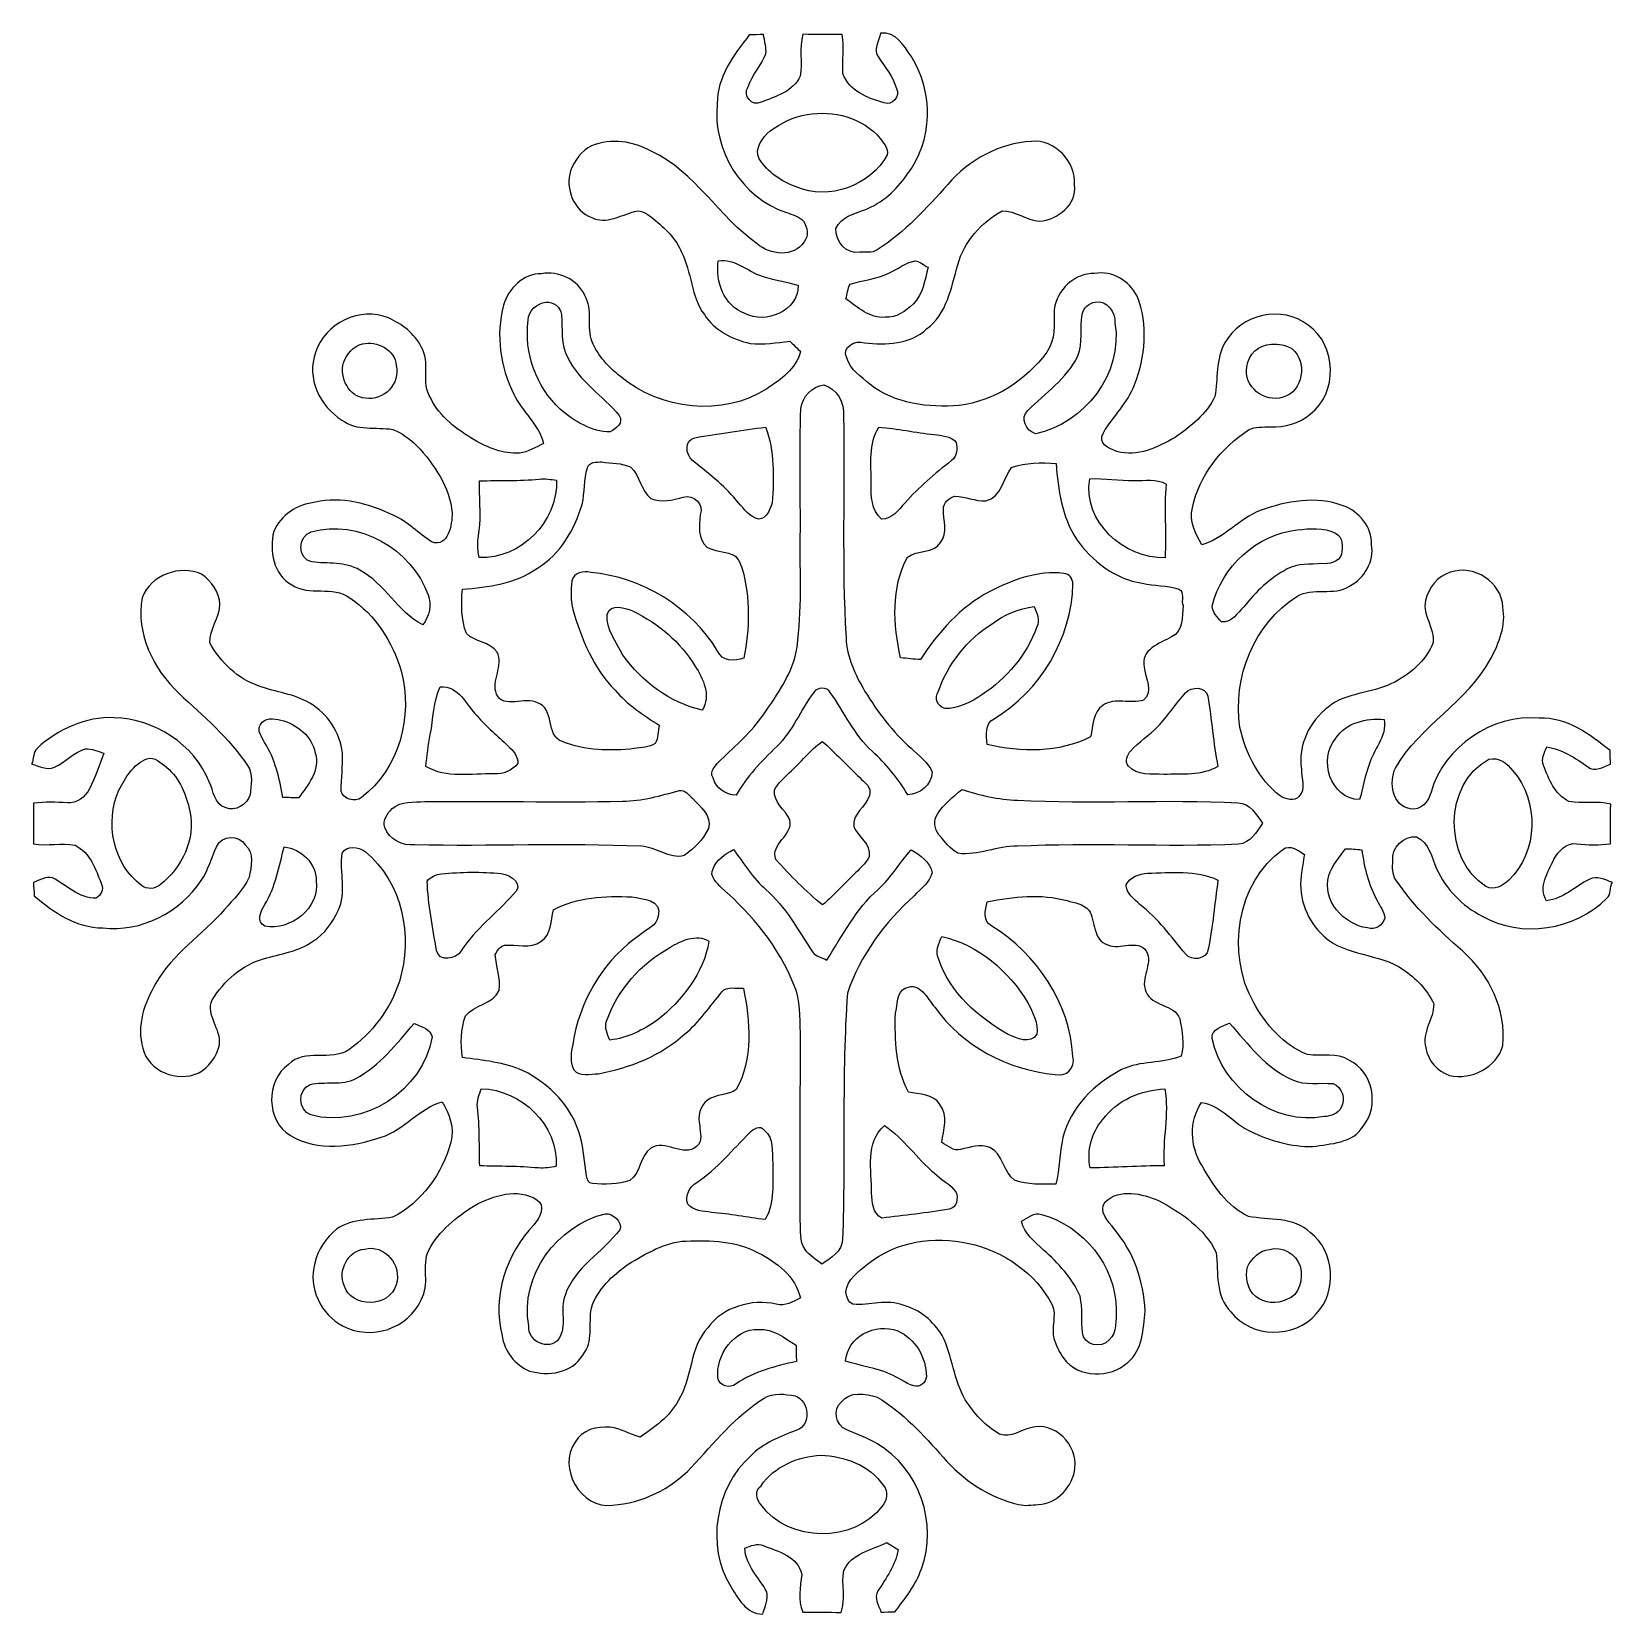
# Model space of a CAD drawing. Header units: centimetres. Extents: x -14.1 to 14.1, y -14.1 to 14.1.
import ezdxf

# ---------------------------------------------------------------- set-up
doc = ezdxf.new("R2010")
doc.units = ezdxf.units.CM
doc.header["$MEASUREMENT"] = 0
doc.layers.add('Camada 1', color=7, linetype='Continuous')

msp = doc.modelspace()

# ---------------------------------------------------------------- linework, layer by layer
at = {"layer": 'Camada 1', "color": 142}
for points, knots in [([(-1.29822, 14.06948), (-1.23472, 14.0716), (-1.10772, 14.07619), (-1.04422, 14.0783), (-1.04422, 14.0783), (-1.02799, 13.9633), (-0.98848, 13.84723), (-1.00154, 13.73082), (-1.00154, 13.73082), (-1.08338, 13.52232), (-1.24989, 13.35546), (-1.31833, 13.14168), (-1.31833, 13.14168), (-1.42522, 12.98434), (-1.24319, 12.78643), (-1.08691, 12.86827), (-1.08691, 12.86827), (-0.82903, 12.96776), (-0.51364, 13.06054), (-0.38911, 13.33218), (-0.38911, 13.33218), (-0.34572, 13.57983), (-0.41063, 13.83665), (-0.34219, 14.08112), (-0.34219, 14.08112), (-0.10866, 14.07795), (0.12594, 14.07724), (0.35983, 14.07477), (0.35983, 14.07477), (0.39582, 13.84476), (0.36371, 13.61193), (0.37253, 13.38157), (0.37253, 13.38157), (0.48401, 13.06654), (0.81597, 12.94447), (1.10807, 12.8584), (1.10807, 12.8584), (1.24989, 12.80019), (1.40123, 12.97622), (1.33032, 13.11557), (1.33032, 13.11557), (1.26753, 13.32442), (1.12854, 13.49481), (1.00683, 13.67049), (1.00683, 13.67049), (0.91052, 13.80384), (1.016, 13.96259), (1.04493, 14.10159), (1.04493, 14.10159), (1.31833, 14.12804), (1.46226, 13.88427), (1.58926, 13.68813), (1.58926, 13.68813), (2.00307, 13.05877), (1.98049, 12.16836), (1.51553, 11.57217), (1.51553, 11.57217), (1.32891, 11.30194), (1.07315, 11.0684), (0.76341, 10.95057), (0.76341, 10.95057), (0.57291, 10.87332), (0.33584, 10.83063), (0.24977, 10.61332), (0.24977, 10.61332), (0.23883, 10.39072), (0.42721, 10.14836), (0.67063, 10.1921), (0.67063, 10.1921), (0.76941, 10.19492), (0.89464, 10.17129), (0.9846, 10.23408), (0.9846, 10.23408), (1.47249, 10.54488), (1.86584, 10.97562), (2.24931, 11.40284), (2.24931, 11.40284), (2.61937, 11.83887), (3.16583, 12.13908), (3.7405, 12.16872), (3.7405, 12.16872), (4.15607, 12.21317), (4.53849, 11.80183), (4.51026, 11.39437), (4.51026, 11.39437), (4.55577, 11.037), (4.20441, 10.77383), (3.88091, 10.7442), (3.88091, 10.7442), (3.64772, 10.76537), (3.45264, 10.92764), (3.21486, 10.93294), (3.21486, 10.93294), (2.84903, 10.7195), (2.53365, 10.38331), (2.42323, 9.96632), (2.42323, 9.96632), (2.30681, 9.55957), (2.23132, 9.09179), (1.86761, 8.82227), (1.86761, 8.82227), (1.5688, 8.54569), (1.14265, 8.53017), (0.75918, 8.57638), (0.75918, 8.57638), (0.60149, 8.63388), (0.34466, 8.5023), (0.44097, 8.30439), (0.44097, 8.30439), (0.50377, 8.09978), (0.6985, 7.97066), (0.85337, 7.8366), (0.85337, 7.8366), (1.3021, 7.48559), (1.89936, 7.41115), (2.4511, 7.45949), (2.4511, 7.45949), (3.07693, 7.53357), (3.64102, 7.90504), (4.01214, 8.40564), (4.01214, 8.40564), (4.17124, 8.62824), (4.14831, 8.91117), (4.14479, 9.16905), (4.14479, 9.16905), (4.19171, 9.51477), (4.50885, 9.82627), (4.86798, 9.81145), (4.86798, 9.81145), (5.18548, 9.87566), (5.48393, 9.67669), (5.62822, 9.40576), (5.62822, 9.40576), (5.82507, 8.89988), (5.77744, 8.32309), (5.58094, 7.82426), (5.58094, 7.82426), (5.45712, 7.50252), (5.19853, 7.26228), (5.0232, 6.97159), (5.0232, 6.97159), (4.91949, 6.77404), (5.12339, 6.68302), (5.26556, 6.63787), (5.26556, 6.63787), (5.63069, 6.52533), (5.99546, 6.71301), (6.30626, 6.88799), (6.30626, 6.88799), (6.58142, 7.08166), (6.86788, 7.30285), (7.01216, 7.61647), (7.01216, 7.61647), (7.07566, 7.93256), (7.02134, 8.28534), (7.1942, 8.57426), (7.1942, 8.57426), (7.46548, 9.08438), (8.22395, 9.25724), (8.67727, 8.88929), (8.67727, 8.88929), (9.19339, 8.54322), (9.21844, 7.67115), (8.71502, 7.30179), (8.71502, 7.30179), (8.52417, 7.12893), (8.25959, 7.06684), (8.0077, 7.07496), (8.0077, 7.07496), (7.87682, 7.0679), (7.7343, 7.08942), (7.61612, 7.02134), (7.61612, 7.02134), (7.1307, 6.70172), (6.72853, 6.20889), (6.61564, 5.62857), (6.61564, 5.62857), (6.54579, 5.39115), (6.67526, 5.17243), (6.78074, 4.97099), (6.78074, 4.97099), (7.17973, 5.08071), (7.4422, 5.4356), (7.82426, 5.5813), (7.82426, 5.5813), (8.29239, 5.75381), (8.82262, 5.84729), (9.30345, 5.66773), (9.30345, 5.66773), (9.58885, 5.56789), (9.8238, 5.28567), (9.81181, 4.97522), (9.81181, 4.97522), (9.86084, 4.67431), (9.68551, 4.36951), (9.41811, 4.23333), (9.41811, 4.23333), (9.13659, 4.04742), (8.76088, 4.2291), (8.47795, 4.04601), (8.47795, 4.04601), (7.70643, 3.56764), (7.32896, 2.59539), (7.46054, 1.71274), (7.46054, 1.71274), (7.56355, 1.2446), (7.79604, 0.78811), (8.17845, 0.48824), (8.17845, 0.48824), (8.27581, 0.43709), (8.43527, 0.37606), (8.51535, 0.48154), (8.51535, 0.48154), (8.64799, 0.60748), (8.54886, 0.81245), (8.56156, 0.96767), (8.56156, 0.96767), (8.48819, 1.39065), (8.70691, 1.81857), (9.0364, 2.07574), (9.0364, 2.07574), (9.36131, 2.33645), (9.80334, 2.31352), (10.16529, 2.49273), (10.16529, 2.49273), (10.48455, 2.64407), (10.78512, 2.89031), (10.91142, 3.22862), (10.91142, 3.22862), (10.93717, 3.49074), (10.72021, 3.70734), (10.77207, 3.97439), (10.77207, 3.97439), (10.82393, 4.19911), (10.98903, 4.41713), (11.21798, 4.47992), (11.21798, 4.47992), (11.63214, 4.6295), (12.1419, 4.30283), (12.1546, 3.85833), (12.1546, 3.85833), (12.2174, 3.53766), (12.08793, 3.22227), (11.94294, 2.94217), (11.94294, 2.94217), (11.52842, 2.16288), (10.67329, 1.74696), (10.23726, 0.98425), (10.23726, 0.98425), (10.11837, 0.73907), (10.1794, 0.30586), (10.49902, 0.26141), (10.49902, 0.26141), (10.68811, 0.22119), (10.83522, 0.39017), (10.87402, 0.5588), (10.87402, 0.5588), (11.11179, 1.37195), (11.96128, 1.95227), (12.80619, 1.87713), (12.80619, 1.87713), (13.29549, 1.89689), (13.70753, 1.5875), (14.06984, 1.29822), (14.06984, 1.29822), (14.0716, 1.23719), (14.07477, 1.11513), (14.07654, 1.0541), (14.07654, 1.0541), (13.94919, 1.01), (13.79643, 0.90664), (13.67014, 1.00647), (13.67014, 1.00647), (13.45177, 1.16981), (13.21647, 1.32327), (12.94059, 1.3649), (12.94059, 1.3649), (12.90108, 1.26047), (12.83017, 1.14723), (12.88203, 1.03364), (12.88203, 1.03364), (12.97587, 0.79304), (13.08453, 0.50729), (13.335, 0.38982), (13.335, 0.38982), (13.58053, 0.3429), (13.837, 0.40852), (14.08183, 0.34396), (14.08183, 0.34396), (14.0776, 0.1083), (14.0776, -0.12806), (14.07477, -0.36407), (14.07477, -0.36407), (13.8751, -0.39335), (13.67225, -0.39017), (13.47258, -0.36512), (13.47258, -0.36512), (13.29196, -0.33337), (13.14909, -0.50094), (13.06512, -0.64206), (13.06512, -0.64206), (12.96352, -0.87101), (12.78255, -1.13136), (12.93565, -1.38042), (12.93565, -1.38042), (13.23234, -1.35043), (13.44365, -1.12854), (13.6966, -0.99942), (13.6966, -0.99942), (13.83418, -0.92498), (13.97988, -1.00789), (14.11076, -1.05481), (14.11076, -1.05481), (14.06137, -1.1363), (14.09241, -1.27388), (14.00775, -1.34232), (14.00775, -1.34232), (13.43766, -1.90006), (12.4841, -2.06163), (11.78525, -1.65382), (11.78525, -1.65382), (11.42894, -1.47602), (11.14354, -1.17157), (10.97245, -0.81386), (10.97245, -0.81386), (10.88002, -0.60713), (10.84333, -0.35172), (10.61579, -0.23954), (10.61579, -0.23954), (10.38542, -0.21766), (10.15365, -0.43392), (10.19245, -0.67063), (10.19245, -0.67063), (10.1854, -0.78105), (10.17764, -0.91158), (10.24537, -1.00859), (10.24537, -1.00859), (10.57451, -1.49296), (11.00102, -1.89936), (11.44058, -2.28247), (11.44058, -2.28247), (11.90942, -2.69769), (12.2241, -3.33093), (12.15496, -3.96593), (12.15496, -3.96593), (12.04948, -4.35645), (11.58804, -4.59034), (11.20352, -4.49827), (11.20352, -4.49827), (10.9862, -4.43018), (10.81511, -4.23086), (10.7823, -4.00509), (10.7823, -4.00509), (10.69799, -3.72604), (10.93011, -3.49285), (10.92059, -3.22227), (10.92059, -3.22227), (10.81052, -2.96862), (10.60027, -2.76542), (10.3766, -2.60738), (10.3766, -2.60738), (9.9448, -2.3114), (9.35179, -2.37843), (8.95879, -2.01224), (8.95879, -2.01224), (8.66175, -1.7459), (8.50371, -1.33491), (8.55415, -0.93804), (8.55415, -0.93804), (8.57215, -0.81033), (8.5919, -0.68262), (8.61272, -0.55562), (8.61272, -0.55562), (8.50089, -0.48472), (8.35872, -0.36936), (8.22642, -0.46531), (8.22642, -0.46531), (7.39493, -1.06327), (7.22065, -2.32092), (7.70184, -3.19405), (7.70184, -3.19405), (7.92374, -3.58634), (8.23701, -3.9624), (8.66951, -4.1275), (8.66951, -4.1275), (8.91857, -4.16701), (9.19409, -4.07987), (9.41846, -4.23404), (9.41846, -4.23404), (9.83791, -4.42807), (9.95504, -5.04754), (9.66505, -5.39644), (9.66505, -5.39644), (9.4869, -5.715), (9.07732, -5.71465), (8.76053, -5.76827), (8.76053, -5.76827), (8.37953, -5.77391), (7.99853, -5.66491), (7.65634, -5.50051), (7.65634, -5.50051), (7.34377, -5.35658), (7.13211, -5.03237), (6.77404, -4.98334), (6.77404, -4.98334), (6.54897, -5.31636), (6.57401, -5.76298), (6.77862, -6.10059), (6.77862, -6.10059), (6.98712, -6.45689), (7.2263, -6.83366), (7.61365, -7.0164), (7.61365, -7.0164), (7.97877, -7.08342), (8.42469, -7.01887), (8.71573, -7.30038), (8.71573, -7.30038), (9.15917, -7.63305), (9.20044, -8.35484), (8.82544, -8.75489), (8.82544, -8.75489), (8.43985, -9.19727), (7.65951, -9.19198), (7.29932, -8.71643), (7.29932, -8.71643), (7.01569, -8.43597), (7.07813, -8.0197), (7.03933, -7.66163), (7.03933, -7.66163), (6.8326, -7.22947), (6.41703, -6.94937), (6.0071, -6.72959), (6.0071, -6.72959), (5.71218, -6.60964), (5.31918, -6.51087), (5.05777, -6.75181), (5.05777, -6.75181), (4.92548, -6.92644), (5.1121, -7.10106), (5.2137, -7.23724), (5.2137, -7.23724), (5.56401, -7.64187), (5.74781, -8.17174), (5.76686, -8.70267), (5.76686, -8.70267), (5.73758, -9.02123), (5.72735, -9.39906), (5.45853, -9.62025), (5.45853, -9.62025), (5.1502, -9.90882), (4.57517, -9.90141), (4.31482, -9.55075), (4.31482, -9.55075), (4.24145, -9.43998), (4.17795, -9.32145), (4.14161, -9.19339), (4.14161, -9.19339), (4.08552, -8.99689), (4.19382, -8.78593), (4.11021, -8.59367), (4.11021, -8.59367), (3.51578, -7.44714), (1.83056, -7.05485), (0.81068, -7.86589), (0.81068, -7.86589), (0.6604, -8.00276), (0.44203, -8.13576), (0.42686, -8.36083), (0.42686, -8.36083), (0.43497, -8.44268), (0.46637, -8.55133), (0.55316, -8.57885), (0.55316, -8.57885), (0.85055, -8.61801), (1.16276, -8.47901), (1.44956, -8.60002), (1.44956, -8.60002), (1.74519, -8.67445), (1.98826, -8.88647), (2.14736, -9.14118), (2.14736, -9.14118), (2.32869, -9.50524), (2.35373, -9.9314), (2.55905, -10.28559), (2.55905, -10.28559), (2.71392, -10.53077), (2.91712, -10.75655), (3.17147, -10.90154), (3.17147, -10.90154), (3.3722, -10.97844), (3.54118, -10.82357), (3.72957, -10.78935), (3.72957, -10.78935), (4.14549, -10.66094), (4.56459, -11.08992), (4.51556, -11.50091), (4.51556, -11.50091), (4.48733, -11.83075), (4.20123, -12.14155), (3.86151, -12.15531), (3.86151, -12.15531), (3.74438, -12.16695), (3.6262, -12.18389), (3.51084, -12.15602), (3.51084, -12.15602), (2.98203, -12.03889), (2.51742, -11.7154), (2.16288, -11.31358), (2.16288, -11.31358), (1.81151, -10.91494), (1.44462, -10.51207), (0.98425, -10.23761), (0.98425, -10.23761), (0.77893, -10.17623), (0.49283, -10.12684), (0.34396, -10.32686), (0.34396, -10.32686), (0.18732, -10.46374), (0.24377, -10.73855), (0.42933, -10.81828), (0.42933, -10.81828), (0.6163, -10.9033), (0.81315, -10.96786), (0.99095, -11.07369), (0.99095, -11.07369), (1.72791, -11.50902), (2.08386, -12.50315), (1.77482, -13.30501), (1.77482, -13.30501), (1.67464, -13.59253), (1.48555, -13.83453), (1.29963, -14.07125), (1.29963, -14.07125), (1.23825, -14.0723), (1.11513, -14.07513), (1.05339, -14.07654), (1.05339, -14.07654), (1.01282, -13.95695), (0.92004, -13.82077), (0.99871, -13.6973), (0.99871, -13.6973), (1.14829, -13.4687), (1.31304, -13.23799), (1.35925, -12.96141), (1.35925, -12.96141), (1.29222, -12.91943), (1.22555, -12.87745), (1.15887, -12.83582), (1.15887, -12.83582), (0.889, -12.96176), (0.52564, -13.03267), (0.38876, -13.33253), (0.38876, -13.33253), (0.34184, -13.57877), (0.43251, -13.84088), (0.34008, -14.08077), (0.34008, -14.08077), (0.11148, -14.07901), (-0.11642, -14.07795), (-0.34466, -14.07865), (-0.34466, -14.07865), (-0.43321, -13.85958), (-0.38559, -13.62957), (-0.36266, -13.4052), (-0.36266, -13.4052), (-0.42757, -13.07782), (-0.78176, -12.99563), (-1.04457, -12.88979), (-1.04457, -12.88979), (-1.15676, -12.8397), (-1.27247, -12.89579), (-1.37795, -12.9346), (-1.37795, -12.9346), (-1.36419, -13.2468), (-1.12219, -13.45812), (-0.9846, -13.71635), (-0.9846, -13.71635), (-0.95532, -13.85041), (-1.01776, -13.98446), (-1.05763, -14.11076), (-1.05763, -14.11076), (-1.35326, -14.11605), (-1.4926, -13.83242), (-1.62948, -13.62145), (-1.62948, -13.62145), (-2.07539, -12.88768), (-1.90712, -11.85792), (-1.27282, -11.28642), (-1.27282, -11.28642), (-1.04704, -11.06099), (-0.74718, -10.94105), (-0.45438, -10.83169), (-0.45438, -10.83169), (-0.1845, -10.73785), (-0.21978, -10.30429), (-0.48048, -10.2168), (-0.48048, -10.2168), (-0.65864, -10.18752), (-0.86854, -10.15224), (-1.02976, -10.25842), (-1.02976, -10.25842), (-1.54693, -10.57769), (-1.9244, -11.05747), (-2.33327, -11.49562), (-2.33327, -11.49562), (-2.69769, -11.8812), (-3.20922, -12.13167), (-3.7398, -12.16519), (-3.7398, -12.16519), (-4.3053, -12.24703), (-4.72969, -11.49597), (-4.40584, -11.04406), (-4.40584, -11.04406), (-4.28837, -10.82146), (-4.01179, -10.75831), (-3.78072, -10.77524), (-3.78072, -10.77524), (-3.59445, -10.80488), (-3.42724, -10.90083), (-3.24802, -10.95516), (-3.24802, -10.95516), (-2.99156, -10.7756), (-2.72133, -10.5918), (-2.57069, -10.30711), (-2.57069, -10.30711), (-2.31034, -9.906), (-2.37314, -9.36237), (-2.04011, -9.00077), (-2.04011, -9.00077), (-1.7653, -8.62894), (-1.25836, -8.48113), (-0.81527, -8.58132), (-0.81527, -8.58132), (-0.6604, -8.62048), (-0.51611, -8.5411), (-0.38629, -8.46702), (-0.38629, -8.46702), (-0.4699, -8.08461), (-0.8068, -7.8299), (-1.13841, -7.6641), (-1.13841, -7.6641), (-1.53, -7.44925), (-1.98861, -7.43585), (-2.42323, -7.45384), (-2.42323, -7.45384), (-2.80494, -7.47077), (-3.13972, -7.67856), (-3.45828, -7.86765), (-3.45828, -7.86765), (-3.73451, -8.0645), (-4.01532, -8.31568), (-4.11727, -8.65046), (-4.11727, -8.65046), (-4.16913, -8.92916), (-4.07317, -9.24877), (-4.27108, -9.48866), (-4.27108, -9.48866), (-4.46405, -9.81639), (-4.88703, -9.87143), (-5.22252, -9.77371), (-5.22252, -9.77371), (-5.48287, -9.66435), (-5.67337, -9.4167), (-5.71182, -9.13765), (-5.71182, -9.13765), (-5.88927, -8.44021), (-5.63421, -7.67997), (-5.14526, -7.16668), (-5.14526, -7.16668), (-5.04296, -7.05309), (-4.91843, -6.81073), (-5.09235, -6.71618), (-5.09235, -6.71618), (-5.43419, -6.49922), (-5.86952, -6.64422), (-6.19901, -6.81884), (-6.19901, -6.81884), (-6.52462, -7.02028), (-6.83542, -7.27498), (-7.02169, -7.61577), (-7.02169, -7.61577), (-7.15151, -7.89693), (-6.99029, -8.23136), (-7.15857, -8.50406), (-7.15857, -8.50406), (-7.3847, -9.01876), (-8.05709, -9.23537), (-8.5478, -8.97255), (-8.5478, -8.97255), (-8.94433, -8.7757), (-9.18034, -8.27899), (-9.05369, -7.85001), (-9.05369, -7.85001), (-9.00747, -7.608), (-8.85613, -7.39599), (-8.66669, -7.24429), (-8.66669, -7.24429), (-8.37671, -7.03439), (-8.0017, -7.08413), (-7.66798, -7.03051), (-7.66798, -7.03051), (-7.14234, -6.76628), (-6.78039, -6.24911), (-6.62622, -5.68925), (-6.62622, -5.68925), (-6.55426, -5.43489), (-6.65586, -5.18654), (-6.77968, -4.97064), (-6.77968, -4.97064), (-7.19561, -5.08388), (-7.45913, -5.47229), (-7.86977, -5.60105), (-7.86977, -5.60105), (-8.38659, -5.77638), (-8.99901, -5.85964), (-9.48972, -5.57283), (-9.48972, -5.57283), (-9.92928, -5.31248), (-9.93422, -4.59281), (-9.52606, -4.30283), (-9.52606, -4.30283), (-9.2329, -4.00861), (-8.77358, -4.25979), (-8.44656, -4.04001), (-8.44656, -4.04001), (-8.02675, -3.74544), (-7.70502, -3.31152), (-7.54521, -2.82328), (-7.54521, -2.82328), (-7.30074, -2.01859), (-7.48524, -1.04916), (-8.15799, -0.50236), (-8.15799, -0.50236), (-8.27405, -0.41522), (-8.49383, -0.38594), (-8.56721, -0.53411), (-8.56721, -0.53411), (-8.61236, -0.87207), (-8.48642, -1.23507), (-8.63635, -1.55787), (-8.63635, -1.55787), (-8.74042, -1.76706), (-8.87554, -1.9752), (-9.08015, -2.09938), (-9.08015, -2.09938), (-9.33909, -2.29094), (-9.66893, -2.32445), (-9.96844, -2.41864), (-9.96844, -2.41864), (-10.35791, -2.52554), (-10.67505, -2.81622), (-10.88954, -3.15031), (-10.88954, -3.15031), (-11.0049, -3.42829), (-10.71986, -3.67383), (-10.7569, -3.95358), (-10.7569, -3.95358), (-10.80382, -4.16454), (-10.94352, -4.35681), (-11.13649, -4.45664), (-11.13649, -4.45664), (-11.50867, -4.62562), (-12.02372, -4.4263), (-12.12568, -4.01461), (-12.12568, -4.01461), (-12.24104, -3.61421), (-12.09957, -3.19793), (-11.89143, -2.85503), (-11.89143, -2.85503), (-11.59298, -2.32304), (-11.06099, -1.99072), (-10.66588, -1.54058), (-10.66588, -1.54058), (-10.51278, -1.35431), (-10.32369, -1.18533), (-10.22456, -0.96167), (-10.22456, -0.96167), (-10.19598, -0.7747), (-10.1226, -0.52811), (-10.29794, -0.38594), (-10.29794, -0.38594), (-10.40589, -0.19121), (-10.70857, -0.22119), (-10.80629, -0.40499), (-10.80629, -0.40499), (-10.9026, -0.60784), (-10.95128, -0.83361), (-11.0811, -1.02023), (-11.0811, -1.02023), (-11.4614, -1.5875), (-12.15355, -1.94698), (-12.84146, -1.8669), (-12.84146, -1.8669), (-13.31348, -1.86302), (-13.72164, -1.59103), (-14.06454, -1.29222), (-14.06454, -1.29222), (-14.06772, -1.23261), (-14.07407, -1.11372), (-14.07724, -1.05445), (-14.07724, -1.05445), (-13.96894, -1.01776), (-13.85605, -0.94156), (-13.73893, -0.9712), (-13.73893, -0.9712), (-13.4874, -1.10525), (-13.26374, -1.3402), (-12.95682, -1.33597), (-12.95682, -1.33597), (-12.87215, -1.28199), (-12.81783, -1.18075), (-12.86475, -1.08303), (-12.86475, -1.08303), (-12.96176, -0.82585), (-13.069, -0.51752), (-13.335, -0.39052), (-13.335, -0.39052), (-13.57947, -0.34466), (-13.83065, -0.40781), (-14.07619, -0.36689), (-14.07619, -0.36689), (-14.07654, -0.12418), (-14.07619, 0.11818), (-14.07548, 0.36019), (-14.07548, 0.36019), (-13.87581, 0.387), (-13.67331, 0.37959), (-13.47258, 0.36618), (-13.47258, 0.36618), (-13.30184, 0.34678), (-13.15014, 0.47237), (-13.07747, 0.61771), (-13.07747, 0.61771), (-12.97552, 0.82162), (-12.90073, 1.03787), (-12.82312, 1.25201), (-12.82312, 1.25201), (-12.92966, 1.28693), (-13.03937, 1.33738), (-13.15297, 1.32997), (-13.15297, 1.32997), (-13.35969, 1.26612), (-13.50751, 1.09114), (-13.7033, 1.00365), (-13.7033, 1.00365), (-13.83806, 0.93874), (-13.98058, 1.02306), (-14.1104, 1.05974), (-14.1104, 1.05974), (-14.06772, 1.14653), (-14.08924, 1.27353), (-14.00845, 1.34302), (-14.00845, 1.34302), (-13.63874, 1.68169), (-13.1452, 1.90571), (-12.6365, 1.88524), (-12.6365, 1.88524), (-11.92177, 1.8669), (-11.20493, 1.41041), (-10.93964, 0.73801), (-10.93964, 0.73801), (-10.86203, 0.58208), (-10.84968, 0.34043), (-10.65248, 0.28081), (-10.65248, 0.28081), (-10.47538, 0.19756), (-10.26619, 0.33655), (-10.20798, 0.50694), (-10.20798, 0.50694), (-10.19634, 0.6798), (-10.15047, 0.87877), (-10.25454, 1.03258), (-10.25454, 1.03258), (-10.58792, 1.52541), (-11.04441, 1.91452), (-11.47798, 2.31528), (-11.47798, 2.31528), (-11.93235, 2.74884), (-12.25303, 3.38208), (-12.13944, 4.02343), (-12.13944, 4.02343), (-11.98739, 4.43054), (-11.46634, 4.62351), (-11.07757, 4.44429), (-11.07757, 4.44429), (-10.89942, 4.32752), (-10.7636, 4.12432), (-10.74773, 3.90878), (-10.74773, 3.90878), (-10.76007, 3.66642), (-10.93223, 3.46463), (-10.93082, 3.21839), (-10.93082, 3.21839), (-10.73291, 2.87584), (-10.43305, 2.57351), (-10.04923, 2.45004), (-10.04923, 2.45004), (-9.75325, 2.33327), (-9.41846, 2.31457), (-9.14506, 2.14242), (-9.14506, 2.14242), (-8.82156, 1.96321), (-8.60954, 1.61678), (-8.56015, 1.25448), (-8.56015, 1.25448), (-8.54886, 1.02729), (-8.58661, 0.80116), (-8.58661, 0.57432), (-8.58661, 0.57432), (-8.54922, 0.43039), (-8.33614, 0.37253), (-8.22113, 0.45967), (-8.22113, 0.45967), (-7.54556, 0.97331), (-7.30038, 1.91558), (-7.51064, 2.71992), (-7.51064, 2.71992), (-7.67045, 3.23462), (-7.9696, 3.7271), (-8.43139, 4.02167), (-8.43139, 4.02167), (-8.73266, 4.25168), (-9.15599, 4.04566), (-9.46467, 4.25803), (-9.46467, 4.25803), (-9.80017, 4.43653), (-9.86367, 4.86904), (-9.78923, 5.20665), (-9.78923, 5.20665), (-9.66223, 5.50333), (-9.36237, 5.69877), (-9.04522, 5.72946), (-9.04522, 5.72946), (-8.57356, 5.84129), (-8.08284, 5.70477), (-7.65669, 5.50051), (-7.65669, 5.50051), (-7.39916, 5.38551), (-7.20337, 5.1756), (-6.97089, 5.02179), (-6.97089, 5.02179), (-6.66256, 4.91031), (-6.60964, 5.33929), (-6.60012, 5.53861), (-6.60012, 5.53861), (-6.65057, 6.00181), (-6.92115, 6.40609), (-7.23265, 6.7377), (-7.23265, 6.7377), (-7.35894, 6.85694), (-7.49829, 6.96948), (-7.66304, 7.03051), (-7.66304, 7.03051), (-7.96431, 7.07813), (-8.31144, 6.99558), (-8.57144, 7.19702), (-8.57144, 7.19702), (-8.96549, 7.43797), (-9.20997, 7.95232), (-9.03993, 8.40246), (-9.03993, 8.40246), (-8.87942, 8.92316), (-8.24054, 9.23008), (-7.73712, 9.01947), (-7.73712, 9.01947), (-7.50005, 8.9094), (-7.27604, 8.74465), (-7.15715, 8.50512), (-7.15715, 8.50512), (-6.9783, 8.22537), (-7.17162, 7.86095), (-6.98394, 7.58507), (-6.98394, 7.58507), (-6.82449, 7.25029), (-6.51757, 7.0298), (-6.20959, 6.84354), (-6.20959, 6.84354), (-5.96512, 6.69996), (-5.68748, 6.59201), (-5.39962, 6.604), (-5.39962, 6.604), (-5.2451, 6.62905), (-5.10822, 6.71054), (-4.97099, 6.78074), (-4.97099, 6.78074), (-5.05777, 7.12258), (-5.35658, 7.34483), (-5.49945, 7.6588), (-5.49945, 7.6588), (-5.75063, 8.14317), (-5.82295, 8.7182), (-5.68784, 9.24807), (-5.68784, 9.24807), (-5.59788, 9.54264), (-5.33329, 9.81604), (-5.00874, 9.80793), (-5.00874, 9.80793), (-4.70217, 9.86331), (-4.36351, 9.70562), (-4.23369, 9.41917), (-4.23369, 9.41917), (-4.08517, 9.16799), (-4.20299, 8.86107), (-4.10351, 8.59508), (-4.10351, 8.59508), (-4.0005, 8.34178), (-3.80718, 8.14246), (-3.59798, 7.97313), (-3.59798, 7.97313), (-2.88537, 7.37552), (-1.77518, 7.24817), (-0.98178, 7.75617), (-0.98178, 7.75617), (-0.73378, 7.92127), (-0.46461, 8.11107), (-0.38276, 8.41587), (-0.38276, 8.41587), (-0.43039, 8.46314), (-0.52634, 8.55804), (-0.57397, 8.60531), (-0.57397, 8.60531), (-0.80821, 8.57673), (-1.04493, 8.53793), (-1.28094, 8.56297), (-1.28094, 8.56297), (-1.59561, 8.63953), (-1.92405, 8.79404), (-2.10044, 9.07909), (-2.10044, 9.07909), (-2.33927, 9.40611), (-2.32727, 9.8358), (-2.50578, 10.19034), (-2.50578, 10.19034), (-2.60809, 10.43481), (-2.80423, 10.62355), (-3.00743, 10.78618), (-3.00743, 10.78618), (-3.10444, 10.86026), (-3.20781, 10.95939), (-3.34574, 10.91847), (-3.34574, 10.91847), (-3.58704, 10.8525), (-3.85727, 10.68423), (-4.10845, 10.80876), (-4.10845, 10.80876), (-4.43089, 10.928), (-4.58964, 11.32875), (-4.48839, 11.64696), (-4.48839, 11.64696), (-4.41219, 11.82582), (-4.29966, 12.00644), (-4.11515, 12.08793), (-4.11515, 12.08793), (-3.7652, 12.23751), (-3.36091, 12.17154), (-3.03671, 11.9888), (-3.03671, 11.9888), (-2.26201, 11.62897), (-1.84538, 10.82075), (-1.15782, 10.34344), (-1.15782, 10.34344), (-0.93345, 10.14095), (-0.49812, 10.09227), (-0.32103, 10.3759), (-0.32103, 10.3759), (-0.2286, 10.4835), (-0.25823, 10.63942), (-0.33126, 10.74702), (-0.33126, 10.74702), (-0.40852, 10.83486), (-0.53058, 10.8585), (-0.63465, 10.90189), (-0.63465, 10.90189), (-1.43051, 11.15554), (-1.95651, 12.01914), (-1.87113, 12.84182), (-1.87113, 12.84182), (-1.87325, 13.31277), (-1.57727, 13.71565), (-1.29822, 14.06948), (-1.29822, 14.06948), (-1.29822, 14.06948), (-1.29822, 14.06948), (-1.29822, 14.06948)], [0, 0, 0, 0, 0.00367647, 0.00367647, 0.00367647, 0.00367647, 0.00735294, 0.00735294, 0.00735294, 0.00735294, 0.01102941, 0.01102941, 0.01102941, 0.01102941, 0.01470588, 0.01470588, 0.01470588, 0.01470588, 0.01838235, 0.01838235, 0.01838235, 0.01838235, 0.02205882, 0.02205882, 0.02205882, 0.02205882, 0.02573529, 0.02573529, 0.02573529, 0.02573529, 0.02941176, 0.02941176, 0.02941176, 0.02941176, 0.03308824, 0.03308824, 0.03308824, 0.03308824, 0.03676471, 0.03676471, 0.03676471, 0.03676471, 0.04044118, 0.04044118, 0.04044118, 0.04044118, 0.04411765, 0.04411765, 0.04411765, 0.04411765, 0.04779412, 0.04779412, 0.04779412, 0.04779412, 0.05147059, 0.05147059, 0.05147059, 0.05147059, 0.05514706, 0.05514706, 0.05514706, 0.05514706, 0.05882353, 0.05882353, 0.05882353, 0.05882353, 0.0625, 0.0625, 0.0625, 0.0625, 0.06617647, 0.06617647, 0.06617647, 0.06617647, 0.06985294, 0.06985294, 0.06985294, 0.06985294, 0.07352941, 0.07352941, 0.07352941, 0.07352941, 0.07720588, 0.07720588, 0.07720588, 0.07720588, 0.08088235, 0.08088235, 0.08088235, 0.08088235, 0.08455882, 0.08455882, 0.08455882, 0.08455882, 0.08823529, 0.08823529, 0.08823529, 0.08823529, 0.09191176, 0.09191176, 0.09191176, 0.09191176, 0.09558824, 0.09558824, 0.09558824, 0.09558824, 0.09926471, 0.09926471, 0.09926471, 0.09926471, 0.10294118, 0.10294118, 0.10294118, 0.10294118, 0.10661765, 0.10661765, 0.10661765, 0.10661765, 0.11029412, 0.11029412, 0.11029412, 0.11029412, 0.11397059, 0.11397059, 0.11397059, 0.11397059, 0.11764706, 0.11764706, 0.11764706, 0.11764706, 0.12132353, 0.12132353, 0.12132353, 0.12132353, 0.125, 0.125, 0.125, 0.125, 0.12867647, 0.12867647, 0.12867647, 0.12867647, 0.13235294, 0.13235294, 0.13235294, 0.13235294, 0.13602941, 0.13602941, 0.13602941, 0.13602941, 0.13970588, 0.13970588, 0.13970588, 0.13970588, 0.14338235, 0.14338235, 0.14338235, 0.14338235, 0.14705882, 0.14705882, 0.14705882, 0.14705882, 0.15073529, 0.15073529, 0.15073529, 0.15073529, 0.15441176, 0.15441176, 0.15441176, 0.15441176, 0.15808824, 0.15808824, 0.15808824, 0.15808824, 0.16176471, 0.16176471, 0.16176471, 0.16176471, 0.16544118, 0.16544118, 0.16544118, 0.16544118, 0.16911765, 0.16911765, 0.16911765, 0.16911765, 0.17279412, 0.17279412, 0.17279412, 0.17279412, 0.17647059, 0.17647059, 0.17647059, 0.17647059, 0.18014706, 0.18014706, 0.18014706, 0.18014706, 0.18382353, 0.18382353, 0.18382353, 0.18382353, 0.1875, 0.1875, 0.1875, 0.1875, 0.19117647, 0.19117647, 0.19117647, 0.19117647, 0.19485294, 0.19485294, 0.19485294, 0.19485294, 0.19852941, 0.19852941, 0.19852941, 0.19852941, 0.20220588, 0.20220588, 0.20220588, 0.20220588, 0.20588235, 0.20588235, 0.20588235, 0.20588235, 0.20955882, 0.20955882, 0.20955882, 0.20955882, 0.21323529, 0.21323529, 0.21323529, 0.21323529, 0.21691176, 0.21691176, 0.21691176, 0.21691176, 0.22058824, 0.22058824, 0.22058824, 0.22058824, 0.22426471, 0.22426471, 0.22426471, 0.22426471, 0.22794118, 0.22794118, 0.22794118, 0.22794118, 0.23161765, 0.23161765, 0.23161765, 0.23161765, 0.23529412, 0.23529412, 0.23529412, 0.23529412, 0.23897059, 0.23897059, 0.23897059, 0.23897059, 0.24264706, 0.24264706, 0.24264706, 0.24264706, 0.24632353, 0.24632353, 0.24632353, 0.24632353, 0.25, 0.25, 0.25, 0.25, 0.25367647, 0.25367647, 0.25367647, 0.25367647, 0.25735294, 0.25735294, 0.25735294, 0.25735294, 0.26102941, 0.26102941, 0.26102941, 0.26102941, 0.26470588, 0.26470588, 0.26470588, 0.26470588, 0.26838235, 0.26838235, 0.26838235, 0.26838235, 0.27205882, 0.27205882, 0.27205882, 0.27205882, 0.27573529, 0.27573529, 0.27573529, 0.27573529, 0.27941176, 0.27941176, 0.27941176, 0.27941176, 0.28308824, 0.28308824, 0.28308824, 0.28308824, 0.28676471, 0.28676471, 0.28676471, 0.28676471, 0.29044118, 0.29044118, 0.29044118, 0.29044118, 0.29411765, 0.29411765, 0.29411765, 0.29411765, 0.29779412, 0.29779412, 0.29779412, 0.29779412, 0.30147059, 0.30147059, 0.30147059, 0.30147059, 0.30514706, 0.30514706, 0.30514706, 0.30514706, 0.30882353, 0.30882353, 0.30882353, 0.30882353, 0.3125, 0.3125, 0.3125, 0.3125, 0.31617647, 0.31617647, 0.31617647, 0.31617647, 0.31985294, 0.31985294, 0.31985294, 0.31985294, 0.32352941, 0.32352941, 0.32352941, 0.32352941, 0.32720588, 0.32720588, 0.32720588, 0.32720588, 0.33088235, 0.33088235, 0.33088235, 0.33088235, 0.33455882, 0.33455882, 0.33455882, 0.33455882, 0.33823529, 0.33823529, 0.33823529, 0.33823529, 0.34191176, 0.34191176, 0.34191176, 0.34191176, 0.34558824, 0.34558824, 0.34558824, 0.34558824, 0.34926471, 0.34926471, 0.34926471, 0.34926471, 0.35294118, 0.35294118, 0.35294118, 0.35294118, 0.35661765, 0.35661765, 0.35661765, 0.35661765, 0.36029412, 0.36029412, 0.36029412, 0.36029412, 0.36397059, 0.36397059, 0.36397059, 0.36397059, 0.36764706, 0.36764706, 0.36764706, 0.36764706, 0.37132353, 0.37132353, 0.37132353, 0.37132353, 0.375, 0.375, 0.375, 0.375, 0.37867647, 0.37867647, 0.37867647, 0.37867647, 0.38235294, 0.38235294, 0.38235294, 0.38235294, 0.38602941, 0.38602941, 0.38602941, 0.38602941, 0.38970588, 0.38970588, 0.38970588, 0.38970588, 0.39338235, 0.39338235, 0.39338235, 0.39338235, 0.39705882, 0.39705882, 0.39705882, 0.39705882, 0.40073529, 0.40073529, 0.40073529, 0.40073529, 0.40441176, 0.40441176, 0.40441176, 0.40441176, 0.40808824, 0.40808824, 0.40808824, 0.40808824, 0.41176471, 0.41176471, 0.41176471, 0.41176471, 0.41544118, 0.41544118, 0.41544118, 0.41544118, 0.41911765, 0.41911765, 0.41911765, 0.41911765, 0.42279412, 0.42279412, 0.42279412, 0.42279412, 0.42647059, 0.42647059, 0.42647059, 0.42647059, 0.43014706, 0.43014706, 0.43014706, 0.43014706, 0.43382353, 0.43382353, 0.43382353, 0.43382353, 0.4375, 0.4375, 0.4375, 0.4375, 0.44117647, 0.44117647, 0.44117647, 0.44117647, 0.44485294, 0.44485294, 0.44485294, 0.44485294, 0.44852941, 0.44852941, 0.44852941, 0.44852941, 0.45220588, 0.45220588, 0.45220588, 0.45220588, 0.45588235, 0.45588235, 0.45588235, 0.45588235, 0.45955882, 0.45955882, 0.45955882, 0.45955882, 0.46323529, 0.46323529, 0.46323529, 0.46323529, 0.46691176, 0.46691176, 0.46691176, 0.46691176, 0.47058824, 0.47058824, 0.47058824, 0.47058824, 0.47426471, 0.47426471, 0.47426471, 0.47426471, 0.47794118, 0.47794118, 0.47794118, 0.47794118, 0.48161765, 0.48161765, 0.48161765, 0.48161765, 0.48529412, 0.48529412, 0.48529412, 0.48529412, 0.48897059, 0.48897059, 0.48897059, 0.48897059, 0.49264706, 0.49264706, 0.49264706, 0.49264706, 0.49632353, 0.49632353, 0.49632353, 0.49632353, 0.5, 0.5, 0.5, 0.5, 0.50367647, 0.50367647, 0.50367647, 0.50367647, 0.50735294, 0.50735294, 0.50735294, 0.50735294, 0.51102941, 0.51102941, 0.51102941, 0.51102941, 0.51470588, 0.51470588, 0.51470588, 0.51470588, 0.51838235, 0.51838235, 0.51838235, 0.51838235, 0.52205882, 0.52205882, 0.52205882, 0.52205882, 0.52573529, 0.52573529, 0.52573529, 0.52573529, 0.52941176, 0.52941176, 0.52941176, 0.52941176, 0.53308824, 0.53308824, 0.53308824, 0.53308824, 0.53676471, 0.53676471, 0.53676471, 0.53676471, 0.54044118, 0.54044118, 0.54044118, 0.54044118, 0.54411765, 0.54411765, 0.54411765, 0.54411765, 0.54779412, 0.54779412, 0.54779412, 0.54779412, 0.55147059, 0.55147059, 0.55147059, 0.55147059, 0.55514706, 0.55514706, 0.55514706, 0.55514706, 0.55882353, 0.55882353, 0.55882353, 0.55882353, 0.5625, 0.5625, 0.5625, 0.5625, 0.56617647, 0.56617647, 0.56617647, 0.56617647, 0.56985294, 0.56985294, 0.56985294, 0.56985294, 0.57352941, 0.57352941, 0.57352941, 0.57352941, 0.57720588, 0.57720588, 0.57720588, 0.57720588, 0.58088235, 0.58088235, 0.58088235, 0.58088235, 0.58455882, 0.58455882, 0.58455882, 0.58455882, 0.58823529, 0.58823529, 0.58823529, 0.58823529, 0.59191176, 0.59191176, 0.59191176, 0.59191176, 0.59558824, 0.59558824, 0.59558824, 0.59558824, 0.59926471, 0.59926471, 0.59926471, 0.59926471, 0.60294118, 0.60294118, 0.60294118, 0.60294118, 0.60661765, 0.60661765, 0.60661765, 0.60661765, 0.61029412, 0.61029412, 0.61029412, 0.61029412, 0.61397059, 0.61397059, 0.61397059, 0.61397059, 0.61764706, 0.61764706, 0.61764706, 0.61764706, 0.62132353, 0.62132353, 0.62132353, 0.62132353, 0.625, 0.625, 0.625, 0.625, 0.62867647, 0.62867647, 0.62867647, 0.62867647, 0.63235294, 0.63235294, 0.63235294, 0.63235294, 0.63602941, 0.63602941, 0.63602941, 0.63602941, 0.63970588, 0.63970588, 0.63970588, 0.63970588, 0.64338235, 0.64338235, 0.64338235, 0.64338235, 0.64705882, 0.64705882, 0.64705882, 0.64705882, 0.65073529, 0.65073529, 0.65073529, 0.65073529, 0.65441176, 0.65441176, 0.65441176, 0.65441176, 0.65808824, 0.65808824, 0.65808824, 0.65808824, 0.66176471, 0.66176471, 0.66176471, 0.66176471, 0.66544118, 0.66544118, 0.66544118, 0.66544118, 0.66911765, 0.66911765, 0.66911765, 0.66911765, 0.67279412, 0.67279412, 0.67279412, 0.67279412, 0.67647059, 0.67647059, 0.67647059, 0.67647059, 0.68014706, 0.68014706, 0.68014706, 0.68014706, 0.68382353, 0.68382353, 0.68382353, 0.68382353, 0.6875, 0.6875, 0.6875, 0.6875, 0.69117647, 0.69117647, 0.69117647, 0.69117647, 0.69485294, 0.69485294, 0.69485294, 0.69485294, 0.69852941, 0.69852941, 0.69852941, 0.69852941, 0.70220588, 0.70220588, 0.70220588, 0.70220588, 0.70588235, 0.70588235, 0.70588235, 0.70588235, 0.70955882, 0.70955882, 0.70955882, 0.70955882, 0.71323529, 0.71323529, 0.71323529, 0.71323529, 0.71691176, 0.71691176, 0.71691176, 0.71691176, 0.72058824, 0.72058824, 0.72058824, 0.72058824, 0.72426471, 0.72426471, 0.72426471, 0.72426471, 0.72794118, 0.72794118, 0.72794118, 0.72794118, 0.73161765, 0.73161765, 0.73161765, 0.73161765, 0.73529412, 0.73529412, 0.73529412, 0.73529412, 0.73897059, 0.73897059, 0.73897059, 0.73897059, 0.74264706, 0.74264706, 0.74264706, 0.74264706, 0.74632353, 0.74632353, 0.74632353, 0.74632353, 0.75, 0.75, 0.75, 0.75, 0.75367647, 0.75367647, 0.75367647, 0.75367647, 0.75735294, 0.75735294, 0.75735294, 0.75735294, 0.76102941, 0.76102941, 0.76102941, 0.76102941, 0.76470588, 0.76470588, 0.76470588, 0.76470588, 0.76838235, 0.76838235, 0.76838235, 0.76838235, 0.77205882, 0.77205882, 0.77205882, 0.77205882, 0.77573529, 0.77573529, 0.77573529, 0.77573529, 0.77941176, 0.77941176, 0.77941176, 0.77941176, 0.78308824, 0.78308824, 0.78308824, 0.78308824, 0.78676471, 0.78676471, 0.78676471, 0.78676471, 0.79044118, 0.79044118, 0.79044118, 0.79044118, 0.79411765, 0.79411765, 0.79411765, 0.79411765, 0.79779412, 0.79779412, 0.79779412, 0.79779412, 0.80147059, 0.80147059, 0.80147059, 0.80147059, 0.80514706, 0.80514706, 0.80514706, 0.80514706, 0.80882353, 0.80882353, 0.80882353, 0.80882353, 0.8125, 0.8125, 0.8125, 0.8125, 0.81617647, 0.81617647, 0.81617647, 0.81617647, 0.81985294, 0.81985294, 0.81985294, 0.81985294, 0.82352941, 0.82352941, 0.82352941, 0.82352941, 0.82720588, 0.82720588, 0.82720588, 0.82720588, 0.83088235, 0.83088235, 0.83088235, 0.83088235, 0.83455882, 0.83455882, 0.83455882, 0.83455882, 0.83823529, 0.83823529, 0.83823529, 0.83823529, 0.84191176, 0.84191176, 0.84191176, 0.84191176, 0.84558824, 0.84558824, 0.84558824, 0.84558824, 0.84926471, 0.84926471, 0.84926471, 0.84926471, 0.85294118, 0.85294118, 0.85294118, 0.85294118, 0.85661765, 0.85661765, 0.85661765, 0.85661765, 0.86029412, 0.86029412, 0.86029412, 0.86029412, 0.86397059, 0.86397059, 0.86397059, 0.86397059, 0.86764706, 0.86764706, 0.86764706, 0.86764706, 0.87132353, 0.87132353, 0.87132353, 0.87132353, 0.875, 0.875, 0.875, 0.875, 0.87867647, 0.87867647, 0.87867647, 0.87867647, 0.88235294, 0.88235294, 0.88235294, 0.88235294, 0.88602941, 0.88602941, 0.88602941, 0.88602941, 0.88970588, 0.88970588, 0.88970588, 0.88970588, 0.89338235, 0.89338235, 0.89338235, 0.89338235, 0.89705882, 0.89705882, 0.89705882, 0.89705882, 0.90073529, 0.90073529, 0.90073529, 0.90073529, 0.90441176, 0.90441176, 0.90441176, 0.90441176, 0.90808824, 0.90808824, 0.90808824, 0.90808824, 0.91176471, 0.91176471, 0.91176471, 0.91176471, 0.91544118, 0.91544118, 0.91544118, 0.91544118, 0.91911765, 0.91911765, 0.91911765, 0.91911765, 0.92279412, 0.92279412, 0.92279412, 0.92279412, 0.92647059, 0.92647059, 0.92647059, 0.92647059, 0.93014706, 0.93014706, 0.93014706, 0.93014706, 0.93382353, 0.93382353, 0.93382353, 0.93382353, 0.9375, 0.9375, 0.9375, 0.9375, 0.94117647, 0.94117647, 0.94117647, 0.94117647, 0.94485294, 0.94485294, 0.94485294, 0.94485294, 0.94852941, 0.94852941, 0.94852941, 0.94852941, 0.95220588, 0.95220588, 0.95220588, 0.95220588, 0.95588235, 0.95588235, 0.95588235, 0.95588235, 0.95955882, 0.95955882, 0.95955882, 0.95955882, 0.96323529, 0.96323529, 0.96323529, 0.96323529, 0.96691176, 0.96691176, 0.96691176, 0.96691176, 0.97058824, 0.97058824, 0.97058824, 0.97058824, 0.97426471, 0.97426471, 0.97426471, 0.97426471, 0.97794118, 0.97794118, 0.97794118, 0.97794118, 0.98161765, 0.98161765, 0.98161765, 0.98161765, 0.98529412, 0.98529412, 0.98529412, 0.98529412, 0.98897059, 0.98897059, 0.98897059, 0.98897059, 0.99264706, 0.99264706, 0.99264706, 0.99264706, 1, 1, 1, 1]), ([(-0.26705, 12.6492), (-0.50871, 12.6171), (-0.73096, 12.49539), (-0.92675, 12.35639), (-0.92675, 12.35639), (-1.05516, 12.23433), (-1.21461, 12.05089), (-1.12395, 11.85968), (-1.12395, 11.85968), (-0.96979, 11.62367), (-0.72461, 11.44799), (-0.45826, 11.35944), (-0.45826, 11.35944), (0.12065, 11.11074), (0.86572, 11.37497), (1.16276, 11.93024), (1.16276, 11.93024), (1.18604, 12.04277), (1.10243, 12.14014), (1.04034, 12.22375), (1.04034, 12.22375), (0.72425, 12.59522), (0.20355, 12.72963), (-0.26705, 12.6492), (-0.26705, 12.6492), (-0.26705, 12.6492), (-0.26705, 12.6492), (-0.26705, 12.6492)], [0, 0, 0, 0, 0.125, 0.125, 0.125, 0.125, 0.25, 0.25, 0.25, 0.25, 0.375, 0.375, 0.375, 0.375, 0.5, 0.5, 0.5, 0.5, 0.625, 0.625, 0.625, 0.625, 0.75, 0.75, 0.75, 0.75, 1, 1, 1, 1]), ([(-1.85173, 10.03759), (-1.90147, 9.66752), (-1.75719, 9.23466), (-1.37689, 9.09955), (-1.37689, 9.09955), (-1.00154, 8.90023), (-0.42439, 9.13941), (-0.42439, 9.6012), (-0.42439, 9.6012), (-0.63712, 9.66329), (-0.8576, 9.69821), (-1.06927, 9.76277), (-1.06927, 9.76277), (-1.3335, 9.85026), (-1.55399, 10.08521), (-1.85173, 10.03759), (-1.85173, 10.03759), (-1.85173, 10.03759), (-1.85173, 10.03759), (-1.85173, 10.03759)], [0, 0, 0, 0, 0.16666667, 0.16666667, 0.16666667, 0.16666667, 0.33333333, 0.33333333, 0.33333333, 0.33333333, 0.5, 0.5, 0.5, 0.5, 0.66666667, 0.66666667, 0.66666667, 0.66666667, 1, 1, 1, 1]), ([(1.19204, 9.81851), (0.97543, 9.7095), (0.72849, 9.69398), (0.50059, 9.62025), (0.50059, 9.62025), (0.4572, 9.53982), (0.45261, 9.44351), (0.42721, 9.35814), (0.42721, 9.35814), (0.63676, 9.21103), (0.8509, 9.00536), (1.12783, 9.03076), (1.12783, 9.03076), (1.32715, 9.01453), (1.49542, 9.14118), (1.63089, 9.26994), (1.63089, 9.26994), (1.8034, 9.44315), (1.84079, 9.69574), (1.89301, 9.92258), (1.89301, 9.92258), (1.81822, 9.96491), (1.74872, 10.02841), (1.66123, 10.04041), (1.66123, 10.04041), (1.49013, 10.00407), (1.34973, 9.88836), (1.19204, 9.81851), (1.19204, 9.81851), (1.19204, 9.81851), (1.19204, 9.81851), (1.19204, 9.81851)], [0, 0, 0, 0, 0.11111111, 0.11111111, 0.11111111, 0.11111111, 0.22222222, 0.22222222, 0.22222222, 0.22222222, 0.33333333, 0.33333333, 0.33333333, 0.33333333, 0.44444444, 0.44444444, 0.44444444, 0.44444444, 0.55555556, 0.55555556, 0.55555556, 0.55555556, 0.66666667, 0.66666667, 0.66666667, 0.66666667, 0.77777778, 0.77777778, 0.77777778, 0.77777778, 1, 1, 1, 1]), ([(4.87997, 9.30204), (4.76603, 9.2844), (4.66266, 9.19727), (4.64573, 9.08015), (4.64573, 9.08015), (4.60551, 8.83638), (4.66231, 8.57603), (4.56847, 8.34108), (4.56847, 8.34108), (4.37268, 7.93397), (3.98462, 7.67644), (3.67383, 7.3667), (3.67383, 7.3667), (3.52989, 7.23512), (3.64666, 6.9977), (3.81282, 6.9536), (3.81282, 6.9536), (4.68348, 7.13246), (5.38021, 8.02993), (5.23099, 8.92704), (5.23099, 8.92704), (5.24969, 9.12389), (5.08706, 9.33662), (4.87997, 9.30204), (4.87997, 9.30204), (4.87997, 9.30204), (4.87997, 9.30204), (4.87997, 9.30204)], [0, 0, 0, 0, 0.125, 0.125, 0.125, 0.125, 0.25, 0.25, 0.25, 0.25, 0.375, 0.375, 0.375, 0.375, 0.5, 0.5, 0.5, 0.5, 0.625, 0.625, 0.625, 0.625, 0.75, 0.75, 0.75, 0.75, 1, 1, 1, 1]), ([(-4.92795, 9.29993), (-5.09058, 9.2837), (-5.24545, 9.15247), (-5.24298, 8.97819), (-5.24298, 8.97819), (-5.32624, 8.39858), (-5.0987, 7.79145), (-4.67501, 7.39105), (-4.67501, 7.39105), (-4.42101, 7.17938), (-4.12221, 6.985), (-3.77896, 6.985), (-3.77896, 6.985), (-3.67524, 7.04532), (-3.53413, 7.14763), (-3.62232, 7.27851), (-3.62232, 7.27851), (-3.90878, 7.63552), (-4.33423, 7.88388), (-4.5399, 8.30792), (-4.5399, 8.30792), (-4.67042, 8.54392), (-4.6288, 8.82156), (-4.65173, 9.07909), (-4.65173, 9.07909), (-4.65843, 9.21526), (-4.79919, 9.31016), (-4.92795, 9.29993), (-4.92795, 9.29993), (-4.92795, 9.29993), (-4.92795, 9.29993), (-4.92795, 9.29993)], [0, 0, 0, 0, 0.11111111, 0.11111111, 0.11111111, 0.11111111, 0.22222222, 0.22222222, 0.22222222, 0.22222222, 0.33333333, 0.33333333, 0.33333333, 0.33333333, 0.44444444, 0.44444444, 0.44444444, 0.44444444, 0.55555556, 0.55555556, 0.55555556, 0.55555556, 0.66666667, 0.66666667, 0.66666667, 0.66666667, 0.77777778, 0.77777778, 0.77777778, 0.77777778, 1, 1, 1, 1]), ([(-8.20455, 8.55557), (-8.36754, 8.51994), (-8.48783, 8.37353), (-8.5404, 8.22078), (-8.5404, 8.22078), (-8.61907, 7.95831), (-8.44656, 7.59989), (-8.14952, 7.58966), (-8.14952, 7.58966), (-7.82532, 7.52863), (-7.52087, 7.85036), (-7.6006, 8.16927), (-7.6006, 8.16927), (-7.61753, 8.45432), (-7.94879, 8.61483), (-8.20455, 8.55557), (-8.20455, 8.55557), (-8.20455, 8.55557), (-8.20455, 8.55557), (-8.20455, 8.55557)], [0, 0, 0, 0, 0.16666667, 0.16666667, 0.16666667, 0.16666667, 0.33333333, 0.33333333, 0.33333333, 0.33333333, 0.5, 0.5, 0.5, 0.5, 0.66666667, 0.66666667, 0.66666667, 0.66666667, 1, 1, 1, 1]), ([(8.02287, 8.54992), (7.80521, 8.54287), (7.60201, 8.37), (7.58613, 8.14846), (7.58613, 8.14846), (7.51593, 7.79533), (7.90434, 7.49547), (8.23242, 7.60624), (8.23242, 7.60624), (8.58873, 7.70361), (8.67163, 8.23489), (8.39646, 8.46525), (8.39646, 8.46525), (8.28675, 8.53546), (8.15199, 8.56403), (8.02287, 8.54992), (8.02287, 8.54992), (8.02287, 8.54992), (8.02287, 8.54992), (8.02287, 8.54992)], [0, 0, 0, 0, 0.16666667, 0.16666667, 0.16666667, 0.16666667, 0.33333333, 0.33333333, 0.33333333, 0.33333333, 0.5, 0.5, 0.5, 0.5, 0.66666667, 0.66666667, 0.66666667, 0.66666667, 1, 1, 1, 1]), ([(-0.37606, 7.40375), (-0.41063, 6.64139), (-0.37853, 5.87798), (-0.3877, 5.11528), (-0.3877, 5.11528), (-0.39687, 4.45911), (-0.35348, 3.79801), (-0.44485, 3.14572), (-0.44485, 3.14572), (-0.51611, 2.68781), (-0.7934, 2.30364), (-1.04881, 1.93075), (-1.04881, 1.93075), (-1.26118, 1.62948), (-1.53917, 1.38606), (-1.80516, 1.13418), (-1.80516, 1.13418), (-1.87854, 1.04846), (-2.02459, 0.93839), (-1.94522, 0.81033), (-1.94522, 0.81033), (-1.89301, 0.62054), (-1.72473, 0.514), (-1.53494, 0.50094), (-1.53494, 0.50094), (-1.34691, 0.83432), (-1.07879, 1.10702), (-0.80716, 1.3716), (-0.80716, 1.3716), (-0.52282, 1.64606), (-0.38206, 2.02459), (-0.14817, 2.33645), (-0.14817, 2.33645), (-0.08714, 2.43134), (0.08714, 2.43699), (0.14781, 2.33574), (0.14781, 2.33574), (0.40005, 1.98684), (0.5715, 1.57939), (0.89711, 1.28587), (0.89711, 1.28587), (1.14335, 1.05727), (1.36243, 0.80186), (1.52964, 0.50906), (1.52964, 0.50906), (1.75189, 0.5147), (1.95474, 0.68933), (1.96709, 0.91228), (1.96709, 0.91228), (1.89865, 1.09573), (1.72156, 1.20862), (1.59067, 1.34373), (1.59067, 1.34373), (1.25801, 1.62807), (0.99624, 1.98473), (0.76729, 2.35514), (0.76729, 2.35514), (0.59267, 2.64724), (0.43886, 2.96757), (0.42933, 3.31505), (0.42933, 3.31505), (0.35101, 4.63162), (0.40816, 5.95101), (0.38523, 7.26899), (0.38523, 7.26899), (0.40746, 7.50252), (0.26705, 7.76358), (0.0314, 7.8239), (0.0314, 7.8239), (-0.17604, 7.80591), (-0.35348, 7.60765), (-0.37606, 7.40375), (-0.37606, 7.40375), (-0.37606, 7.40375), (-0.37606, 7.40375), (-0.37606, 7.40375)], [0, 0, 0, 0, 0.05, 0.05, 0.05, 0.05, 0.1, 0.1, 0.1, 0.1, 0.15, 0.15, 0.15, 0.15, 0.2, 0.2, 0.2, 0.2, 0.25, 0.25, 0.25, 0.25, 0.3, 0.3, 0.3, 0.3, 0.35, 0.35, 0.35, 0.35, 0.4, 0.4, 0.4, 0.4, 0.45, 0.45, 0.45, 0.45, 0.5, 0.5, 0.5, 0.5, 0.55, 0.55, 0.55, 0.55, 0.6, 0.6, 0.6, 0.6, 0.65, 0.65, 0.65, 0.65, 0.7, 0.7, 0.7, 0.7, 0.75, 0.75, 0.75, 0.75, 0.8, 0.8, 0.8, 0.8, 0.85, 0.85, 0.85, 0.85, 0.9, 0.9, 0.9, 0.9, 1, 1, 1, 1]), ([(-2.26871, 6.88164), (-2.45816, 6.84812), (-2.44228, 6.57578), (-2.30928, 6.47735), (-2.30928, 6.47735), (-2.04117, 6.25263), (-1.75719, 6.04238), (-1.53423, 5.76968), (-1.53423, 5.76968), (-1.42416, 5.6575), (-1.33844, 5.50792), (-1.1871, 5.44618), (-1.1871, 5.44618), (-1.02235, 5.37139), (-0.92639, 5.58694), (-0.88935, 5.71853), (-0.88935, 5.71853), (-0.85478, 6.17044), (-0.84667, 6.64139), (-1.00718, 7.07214), (-1.00718, 7.07214), (-1.42769, 7.0104), (-1.84997, 6.95607), (-2.26871, 6.88164), (-2.26871, 6.88164), (-2.26871, 6.88164), (-2.26871, 6.88164), (-2.26871, 6.88164)], [0, 0, 0, 0, 0.125, 0.125, 0.125, 0.125, 0.25, 0.25, 0.25, 0.25, 0.375, 0.375, 0.375, 0.375, 0.5, 0.5, 0.5, 0.5, 0.625, 0.625, 0.625, 0.625, 0.75, 0.75, 0.75, 0.75, 1, 1, 1, 1]), ([(1.01424, 7.07214), (0.82973, 6.77157), (0.88124, 6.40256), (0.8763, 6.06672), (0.8763, 6.06672), (0.87983, 5.84447), (0.87171, 5.58377), (1.06539, 5.4296), (1.06539, 5.4296), (1.25201, 5.42255), (1.36596, 5.59858), (1.48096, 5.71606), (1.48096, 5.71606), (1.7272, 6.00075), (2.01824, 6.24099), (2.31281, 6.47382), (2.31281, 6.47382), (2.41018, 6.54861), (2.419, 6.68726), (2.39712, 6.79909), (2.39712, 6.79909), (2.30082, 6.91409), (2.13572, 6.91974), (2.00025, 6.93914), (2.00025, 6.93914), (1.66934, 6.96983), (1.34549, 7.04638), (1.01424, 7.07214), (1.01424, 7.07214), (1.01424, 7.07214), (1.01424, 7.07214), (1.01424, 7.07214)], [0, 0, 0, 0, 0.11111111, 0.11111111, 0.11111111, 0.11111111, 0.22222222, 0.22222222, 0.22222222, 0.22222222, 0.33333333, 0.33333333, 0.33333333, 0.33333333, 0.44444444, 0.44444444, 0.44444444, 0.44444444, 0.55555556, 0.55555556, 0.55555556, 0.55555556, 0.66666667, 0.66666667, 0.66666667, 0.66666667, 0.77777778, 0.77777778, 0.77777778, 0.77777778, 1, 1, 1, 1]), ([(-4.18888, 6.34436), (-4.25732, 6.13375), (-4.2291, 5.90621), (-4.28307, 5.69242), (-4.28307, 5.69242), (-4.41537, 5.24051), (-4.67007, 4.80342), (-5.08176, 4.5526), (-5.08176, 4.5526), (-5.47546, 4.28025), (-5.95454, 4.21076), (-6.4202, 4.18006), (-6.4202, 4.18006), (-6.44384, 3.91513), (-6.44066, 3.63926), (-6.34965, 3.38702), (-6.34965, 3.38702), (-6.19972, 3.2325), (-5.92878, 3.24097), (-5.79896, 3.05576), (-5.79896, 3.05576), (-5.67866, 2.81764), (-5.90621, 2.54635), (-5.8106, 2.3047), (-5.8106, 2.3047), (-5.67866, 2.03094), (-5.30084, 2.26977), (-5.07894, 2.15194), (-5.07894, 2.15194), (-4.76356, 2.04787), (-4.94489, 1.56774), (-4.63797, 1.46191), (-4.63797, 1.46191), (-4.23474, 1.29258), (-3.77896, 1.29046), (-3.35068, 1.33315), (-3.35068, 1.33315), (-3.22686, 1.35502), (-3.0861, 1.35079), (-2.97744, 1.42522), (-2.97744, 1.42522), (-2.91853, 1.52294), (-2.93123, 1.64747), (-2.90442, 1.75295), (-2.90442, 1.75295), (-3.19123, 1.92687), (-3.47133, 2.11949), (-3.69252, 2.37455), (-3.69252, 2.37455), (-4.07811, 2.7686), (-4.2986, 3.29001), (-4.44535, 3.81317), (-4.44535, 3.81317), (-4.49227, 3.97933), (-4.48275, 4.15607), (-4.46758, 4.32611), (-4.46758, 4.32611), (-4.439, 4.47146), (-4.25203, 4.51026), (-4.12926, 4.4764), (-4.12926, 4.4764), (-3.20992, 4.39526), (-2.34315, 3.86256), (-1.86267, 3.0734), (-1.86267, 3.0734), (-1.78364, 2.87937), (-1.56139, 2.89595), (-1.39771, 2.94957), (-1.39771, 2.94957), (-1.28976, 3.47239), (-1.27988, 4.02202), (-1.42275, 4.53919), (-1.42275, 4.53919), (-1.46085, 4.63867), (-1.49754, 4.76603), (-1.61184, 4.80025), (-1.61184, 4.80025), (-1.75507, 4.85775), (-1.92158, 4.85352), (-2.05669, 4.93007), (-2.05669, 4.93007), (-2.22109, 5.08), (-2.19498, 5.3086), (-2.17241, 5.5051), (-2.17241, 5.5051), (-2.09056, 5.69983), (-2.29976, 5.8741), (-2.47579, 5.82048), (-2.47579, 5.82048), (-2.66206, 5.7718), (-2.87196, 5.71147), (-3.05576, 5.79967), (-3.05576, 5.79967), (-3.24097, 5.93584), (-3.24167, 6.20783), (-3.41559, 6.35388), (-3.41559, 6.35388), (-3.57046, 6.43749), (-3.75885, 6.42197), (-3.92783, 6.44913), (-3.92783, 6.44913), (-4.0192, 6.44842), (-4.15784, 6.45266), (-4.18888, 6.34436), (-4.18888, 6.34436), (-4.18888, 6.34436), (-4.18888, 6.34436), (-4.18888, 6.34436)], [0, 0, 0, 0, 0.03571429, 0.03571429, 0.03571429, 0.03571429, 0.07142857, 0.07142857, 0.07142857, 0.07142857, 0.10714286, 0.10714286, 0.10714286, 0.10714286, 0.14285714, 0.14285714, 0.14285714, 0.14285714, 0.17857143, 0.17857143, 0.17857143, 0.17857143, 0.21428571, 0.21428571, 0.21428571, 0.21428571, 0.25, 0.25, 0.25, 0.25, 0.28571429, 0.28571429, 0.28571429, 0.28571429, 0.32142857, 0.32142857, 0.32142857, 0.32142857, 0.35714286, 0.35714286, 0.35714286, 0.35714286, 0.39285714, 0.39285714, 0.39285714, 0.39285714, 0.42857143, 0.42857143, 0.42857143, 0.42857143, 0.46428571, 0.46428571, 0.46428571, 0.46428571, 0.5, 0.5, 0.5, 0.5, 0.53571429, 0.53571429, 0.53571429, 0.53571429, 0.57142857, 0.57142857, 0.57142857, 0.57142857, 0.60714286, 0.60714286, 0.60714286, 0.60714286, 0.64285714, 0.64285714, 0.64285714, 0.64285714, 0.67857143, 0.67857143, 0.67857143, 0.67857143, 0.71428571, 0.71428571, 0.71428571, 0.71428571, 0.75, 0.75, 0.75, 0.75, 0.78571429, 0.78571429, 0.78571429, 0.78571429, 0.82142857, 0.82142857, 0.82142857, 0.82142857, 0.85714286, 0.85714286, 0.85714286, 0.85714286, 0.89285714, 0.89285714, 0.89285714, 0.89285714, 0.92857143, 0.92857143, 0.92857143, 0.92857143, 1, 1, 1, 1]), ([(3.38561, 6.35106), (3.2318, 6.15491), (3.20887, 5.81589), (2.92347, 5.75663), (2.92347, 5.75663), (2.73544, 5.74534), (2.5594, 5.83318), (2.37384, 5.83671), (2.37384, 5.83671), (2.27118, 5.81166), (2.16606, 5.7217), (2.16711, 5.60917), (2.16711, 5.60917), (2.16217, 5.40949), (2.25249, 5.18689), (2.11737, 5.00944), (2.11737, 5.00944), (1.99214, 4.80554), (1.69862, 4.88738), (1.52788, 4.75121), (1.52788, 4.75121), (1.22555, 4.20405), (1.27564, 3.54506), (1.40335, 2.95416), (1.40335, 2.95416), (1.52188, 2.94076), (1.63936, 2.93123), (1.7593, 2.92135), (1.7593, 2.92135), (2.07151, 3.41277), (2.47191, 3.86468), (2.99402, 4.13632), (2.99402, 4.13632), (3.40007, 4.34305), (3.85374, 4.51732), (4.31765, 4.46087), (4.31765, 4.46087), (4.41537, 4.45347), (4.47675, 4.35998), (4.48134, 4.26861), (4.48134, 4.26861), (4.45417, 3.29671), (3.90525, 2.36608), (3.07128, 1.86584), (3.07128, 1.86584), (2.89913, 1.77624), (2.93511, 1.57162), (2.94852, 1.40935), (2.94852, 1.40935), (3.55177, 1.264), (4.23016, 1.25659), (4.7946, 1.54305), (4.7946, 1.54305), (4.84258, 1.73955), (4.83023, 1.98049), (5.01721, 2.1082), (5.01721, 2.1082), (5.23275, 2.25249), (5.50651, 2.12125), (5.73969, 2.19745), (5.73969, 2.19745), (5.93302, 2.3562), (5.75945, 2.59256), (5.75451, 2.788), (5.75451, 2.788), (5.67584, 3.10056), (6.03321, 3.20675), (6.23782, 3.32916), (6.23782, 3.32916), (6.45548, 3.41665), (6.42937, 3.69887), (6.44525, 3.88585), (6.44525, 3.88585), (6.40715, 3.95887), (6.48264, 4.13985), (6.3694, 4.1783), (6.3694, 4.1783), (6.15985, 4.25027), (5.93161, 4.23651), (5.71747, 4.28519), (5.71747, 4.28519), (5.23522, 4.3561), (4.81647, 4.67995), (4.54519, 5.07365), (4.54519, 5.07365), (4.27778, 5.47158), (4.21569, 5.95454), (4.17971, 6.42056), (4.17971, 6.42056), (3.91442, 6.44349), (3.63749, 6.43749), (3.38561, 6.35106), (3.38561, 6.35106), (3.38561, 6.35106), (3.38561, 6.35106), (3.38561, 6.35106)], [0, 0, 0, 0, 0.04, 0.04, 0.04, 0.04, 0.08, 0.08, 0.08, 0.08, 0.12, 0.12, 0.12, 0.12, 0.16, 0.16, 0.16, 0.16, 0.2, 0.2, 0.2, 0.2, 0.24, 0.24, 0.24, 0.24, 0.28, 0.28, 0.28, 0.28, 0.32, 0.32, 0.32, 0.32, 0.36, 0.36, 0.36, 0.36, 0.4, 0.4, 0.4, 0.4, 0.44, 0.44, 0.44, 0.44, 0.48, 0.48, 0.48, 0.48, 0.52, 0.52, 0.52, 0.52, 0.56, 0.56, 0.56, 0.56, 0.6, 0.6, 0.6, 0.6, 0.64, 0.64, 0.64, 0.64, 0.68, 0.68, 0.68, 0.68, 0.72, 0.72, 0.72, 0.72, 0.76, 0.76, 0.76, 0.76, 0.8, 0.8, 0.8, 0.8, 0.84, 0.84, 0.84, 0.84, 0.88, 0.88, 0.88, 0.88, 0.92, 0.92, 0.92, 0.92, 1, 1, 1, 1]), ([(-5.04754, 6.14398), (-5.40244, 6.10411), (-5.76051, 6.12528), (-6.11646, 6.10976), (-6.11646, 6.10976), (-6.11858, 5.91467), (-6.10482, 5.71959), (-6.10376, 5.52415), (-6.10376, 5.52415), (-6.08824, 5.26274), (-6.18913, 5.00309), (-6.12211, 4.74451), (-6.12211, 4.74451), (-5.37951, 4.71099), (-4.71664, 5.38409), (-4.73781, 6.12316), (-4.73781, 6.12316), (-4.84046, 6.13798), (-4.94383, 6.15386), (-5.04754, 6.14398), (-5.04754, 6.14398), (-5.04754, 6.14398), (-5.04754, 6.14398), (-5.04754, 6.14398)], [0, 0, 0, 0, 0.14285714, 0.14285714, 0.14285714, 0.14285714, 0.28571429, 0.28571429, 0.28571429, 0.28571429, 0.42857143, 0.42857143, 0.42857143, 0.42857143, 0.57142857, 0.57142857, 0.57142857, 0.57142857, 0.71428571, 0.71428571, 0.71428571, 0.71428571, 1, 1, 1, 1]), ([(4.7812, 6.14997), (4.64679, 5.38586), (5.39327, 4.72122), (6.12422, 4.73816), (6.12422, 4.73816), (6.15456, 5.17596), (6.09917, 5.61587), (6.14398, 6.05402), (6.14398, 6.05402), (5.96935, 6.15562), (5.76615, 6.11399), (5.57424, 6.11787), (5.57424, 6.11787), (5.30895, 6.11187), (5.04613, 6.1595), (4.7812, 6.14997), (4.7812, 6.14997), (4.7812, 6.14997), (4.7812, 6.14997), (4.7812, 6.14997)], [0, 0, 0, 0, 0.16666667, 0.16666667, 0.16666667, 0.16666667, 0.33333333, 0.33333333, 0.33333333, 0.33333333, 0.5, 0.5, 0.5, 0.5, 0.66666667, 0.66666667, 0.66666667, 0.66666667, 1, 1, 1, 1]), ([(-9.12177, 5.20453), (-9.35814, 5.12445), (-9.37013, 4.71629), (-9.10872, 4.66407), (-9.10872, 4.66407), (-8.82262, 4.6288), (-8.51076, 4.6736), (-8.25253, 4.51944), (-8.25253, 4.51944), (-7.80309, 4.28166), (-7.57978, 3.77049), (-7.12399, 3.54295), (-7.12399, 3.54295), (-7.01499, 3.7024), (-6.95925, 3.89396), (-7.03298, 4.07952), (-7.03298, 4.07952), (-7.3212, 4.89514), (-8.27475, 5.44089), (-9.12177, 5.20453), (-9.12177, 5.20453), (-9.12177, 5.20453), (-9.12177, 5.20453), (-9.12177, 5.20453)], [0, 0, 0, 0, 0.14285714, 0.14285714, 0.14285714, 0.14285714, 0.28571429, 0.28571429, 0.28571429, 0.28571429, 0.42857143, 0.42857143, 0.42857143, 0.42857143, 0.57142857, 0.57142857, 0.57142857, 0.57142857, 0.71428571, 0.71428571, 0.71428571, 0.71428571, 1, 1, 1, 1]), ([(8.48219, 5.23734), (7.75935, 5.15585), (7.13493, 4.58117), (6.96701, 3.87844), (6.96701, 3.87844), (6.9663, 3.76343), (7.05979, 3.67524), (7.13352, 3.59763), (7.13352, 3.59763), (7.31485, 3.57258), (7.41786, 3.75426), (7.53075, 3.86327), (7.53075, 3.86327), (7.74735, 4.13209), (7.99818, 4.37974), (8.30756, 4.5399), (8.30756, 4.5399), (8.49348, 4.64714), (8.71749, 4.61645), (8.92387, 4.63515), (8.92387, 4.63515), (9.05228, 4.62245), (9.2329, 4.65737), (9.27417, 4.80166), (9.27417, 4.80166), (9.29322, 4.9336), (9.30522, 5.1121), (9.16728, 5.18089), (9.16728, 5.18089), (8.95491, 5.28849), (8.70938, 5.26097), (8.48219, 5.23734), (8.48219, 5.23734), (8.48219, 5.23734), (8.48219, 5.23734), (8.48219, 5.23734)], [0, 0, 0, 0, 0.1, 0.1, 0.1, 0.1, 0.2, 0.2, 0.2, 0.2, 0.3, 0.3, 0.3, 0.3, 0.4, 0.4, 0.4, 0.4, 0.5, 0.5, 0.5, 0.5, 0.6, 0.6, 0.6, 0.6, 0.7, 0.7, 0.7, 0.7, 0.8, 0.8, 0.8, 0.8, 1, 1, 1, 1]), ([(-3.83364, 3.72851), (-3.85657, 3.46287), (-3.67206, 3.22792), (-3.55635, 3.0039), (-3.55635, 3.0039), (-3.21663, 2.52765), (-2.71427, 2.15159), (-2.13889, 2.01965), (-2.13889, 2.01965), (-1.97873, 2.27789), (-2.11667, 2.57775), (-2.2673, 2.80811), (-2.2673, 2.80811), (-2.52448, 3.23744), (-2.92559, 3.56517), (-3.36973, 3.78672), (-3.36973, 3.78672), (-3.50344, 3.84246), (-3.77754, 3.93947), (-3.83364, 3.72851), (-3.83364, 3.72851), (-3.83364, 3.72851), (-3.83364, 3.72851), (-3.83364, 3.72851)], [0, 0, 0, 0, 0.14285714, 0.14285714, 0.14285714, 0.14285714, 0.28571429, 0.28571429, 0.28571429, 0.28571429, 0.42857143, 0.42857143, 0.42857143, 0.42857143, 0.57142857, 0.57142857, 0.57142857, 0.57142857, 0.71428571, 0.71428571, 0.71428571, 0.71428571, 1, 1, 1, 1]), ([(3.03601, 3.56059), (2.5908, 3.28083), (2.2479, 2.84127), (2.07433, 2.34668), (2.07433, 2.34668), (1.99602, 2.22003), (2.07081, 2.09127), (2.1904, 2.04823), (2.1904, 2.04823), (2.43593, 2.04399), (2.65853, 2.16112), (2.85538, 2.29588), (2.85538, 2.29588), (3.29953, 2.58022), (3.65442, 3.00884), (3.83752, 3.50414), (3.83752, 3.50414), (3.8929, 3.62726), (3.83822, 3.75426), (3.78636, 3.86715), (3.78636, 3.86715), (3.51331, 3.83469), (3.25332, 3.72816), (3.03601, 3.56059), (3.03601, 3.56059), (3.03601, 3.56059), (3.03601, 3.56059), (3.03601, 3.56059)], [0, 0, 0, 0, 0.125, 0.125, 0.125, 0.125, 0.25, 0.25, 0.25, 0.25, 0.375, 0.375, 0.375, 0.375, 0.5, 0.5, 0.5, 0.5, 0.625, 0.625, 0.625, 0.625, 0.75, 0.75, 0.75, 0.75, 1, 1, 1, 1]), ([(-6.81708, 2.43522), (-6.94161, 2.16923), (-6.93667, 1.86866), (-6.99311, 1.58538), (-6.99311, 1.58538), (-7.03121, 1.397), (-7.05203, 1.20615), (-7.07178, 1.01459), (-7.07178, 1.01459), (-6.70772, 0.7941), (-6.25828, 0.89076), (-5.85576, 0.88441), (-5.85576, 0.88441), (-5.68925, 0.86501), (-5.53861, 0.94756), (-5.4296, 1.06539), (-5.4296, 1.06539), (-5.42255, 1.19486), (-5.51497, 1.29893), (-5.60387, 1.38007), (-5.60387, 1.38007), (-5.79226, 1.5561), (-5.9884, 1.72508), (-6.15915, 1.91876), (-6.15915, 1.91876), (-6.36129, 2.11808), (-6.47206, 2.46133), (-6.81708, 2.43522), (-6.81708, 2.43522), (-6.81708, 2.43522), (-6.81708, 2.43522), (-6.81708, 2.43522)], [0, 0, 0, 0, 0.11111111, 0.11111111, 0.11111111, 0.11111111, 0.22222222, 0.22222222, 0.22222222, 0.22222222, 0.33333333, 0.33333333, 0.33333333, 0.33333333, 0.44444444, 0.44444444, 0.44444444, 0.44444444, 0.55555556, 0.55555556, 0.55555556, 0.55555556, 0.66666667, 0.66666667, 0.66666667, 0.66666667, 0.77777778, 0.77777778, 0.77777778, 0.77777778, 1, 1, 1, 1]), ([(6.49041, 2.33045), (6.32001, 2.13466), (6.17255, 1.91982), (5.99757, 1.72791), (5.99757, 1.72791), (5.84659, 1.57198), (5.6582, 1.45697), (5.5118, 1.29681), (5.5118, 1.29681), (5.45253, 1.22273), (5.39609, 1.10878), (5.46841, 1.02411), (5.46841, 1.02411), (5.62046, 0.83891), (5.89421, 0.88688), (6.1027, 0.87312), (6.1027, 0.87312), (6.42549, 0.88124), (6.77792, 0.84349), (7.0672, 1.01671), (7.0672, 1.01671), (6.98429, 1.43122), (6.95995, 1.85385), (6.88622, 2.26907), (6.88622, 2.26907), (6.84918, 2.44616), (6.59765, 2.44651), (6.49041, 2.33045), (6.49041, 2.33045), (6.49041, 2.33045), (6.49041, 2.33045), (6.49041, 2.33045)], [0, 0, 0, 0, 0.11111111, 0.11111111, 0.11111111, 0.11111111, 0.22222222, 0.22222222, 0.22222222, 0.22222222, 0.33333333, 0.33333333, 0.33333333, 0.33333333, 0.44444444, 0.44444444, 0.44444444, 0.44444444, 0.55555556, 0.55555556, 0.55555556, 0.55555556, 0.66666667, 0.66666667, 0.66666667, 0.66666667, 0.77777778, 0.77777778, 0.77777778, 0.77777778, 1, 1, 1, 1]), ([(-10.02312, 1.76636), (-10.09474, 1.65806), (-10.00231, 1.53846), (-9.95186, 1.44427), (-9.95186, 1.44427), (-9.75995, 1.15041), (-9.68904, 0.8001), (-9.62554, 0.46073), (-9.62554, 0.46073), (-9.5317, 0.45896), (-9.43751, 0.45685), (-9.34367, 0.45473), (-9.34367, 0.45473), (-9.17469, 0.68439), (-8.95491, 0.94791), (-9.04734, 1.25518), (-9.04734, 1.25518), (-9.10625, 1.55504), (-9.37577, 1.76953), (-9.66047, 1.84397), (-9.66047, 1.84397), (-9.78359, 1.86972), (-9.95151, 1.89406), (-10.02312, 1.76636), (-10.02312, 1.76636), (-10.02312, 1.76636), (-10.02312, 1.76636), (-10.02312, 1.76636)], [0, 0, 0, 0, 0.125, 0.125, 0.125, 0.125, 0.25, 0.25, 0.25, 0.25, 0.375, 0.375, 0.375, 0.375, 0.5, 0.5, 0.5, 0.5, 0.625, 0.625, 0.625, 0.625, 0.75, 0.75, 0.75, 0.75, 1, 1, 1, 1]), ([(9.17257, 1.51694), (8.85684, 1.14512), (9.06992, 0.44344), (9.59732, 0.42263), (9.59732, 0.42263), (9.65694, 0.62512), (9.68587, 0.83573), (9.76312, 1.03293), (9.76312, 1.03293), (9.83368, 1.31551), (10.09615, 1.5434), (10.03582, 1.85349), (10.03582, 1.85349), (9.71726, 1.87889), (9.35884, 1.80375), (9.17257, 1.51694), (9.17257, 1.51694), (9.17257, 1.51694), (9.17257, 1.51694), (9.17257, 1.51694)], [0, 0, 0, 0, 0.16666667, 0.16666667, 0.16666667, 0.16666667, 0.33333333, 0.33333333, 0.33333333, 0.33333333, 0.5, 0.5, 0.5, 0.5, 0.66666667, 0.66666667, 0.66666667, 0.66666667, 1, 1, 1, 1]), ([(0.00564, 1.46332), (-0.21343, 1.30104), (-0.38488, 1.08585), (-0.5842, 0.90205), (-0.5842, 0.90205), (-0.67698, 0.80574), (-0.7874, 0.71861), (-0.84702, 0.59655), (-0.84702, 0.59655), (-0.87101, 0.36971), (-0.65546, 0.24694), (-0.57291, 0.06385), (-0.57291, 0.06385), (-0.51188, -0.22225), (-0.92781, -0.35772), (-0.82268, -0.64523), (-0.82268, -0.64523), (-0.56727, -0.93486), (-0.28928, -1.21003), (0.00882, -1.45732), (0.00882, -1.45732), (0.23213, -1.26929), (0.42227, -1.04599), (0.63747, -0.84878), (0.63747, -0.84878), (0.71332, -0.77152), (0.79869, -0.69603), (0.84208, -0.59408), (0.84208, -0.59408), (0.87912, -0.36336), (0.64876, -0.24977), (0.57079, -0.06421), (0.57079, -0.06421), (0.53199, 0.17462), (0.78634, 0.29139), (0.84526, 0.49424), (0.84526, 0.49424), (0.89676, 0.64699), (0.75671, 0.72778), (0.67522, 0.81633), (0.67522, 0.81633), (0.44379, 1.02376), (0.24412, 1.2633), (0.00564, 1.46332), (0.00564, 1.46332), (0.00564, 1.46332), (0.00564, 1.46332), (0.00564, 1.46332)], [0, 0, 0, 0, 0.07692308, 0.07692308, 0.07692308, 0.07692308, 0.15384615, 0.15384615, 0.15384615, 0.15384615, 0.23076923, 0.23076923, 0.23076923, 0.23076923, 0.30769231, 0.30769231, 0.30769231, 0.30769231, 0.38461538, 0.38461538, 0.38461538, 0.38461538, 0.46153846, 0.46153846, 0.46153846, 0.46153846, 0.53846154, 0.53846154, 0.53846154, 0.53846154, 0.61538462, 0.61538462, 0.61538462, 0.61538462, 0.69230769, 0.69230769, 0.69230769, 0.69230769, 0.76923077, 0.76923077, 0.76923077, 0.76923077, 0.84615385, 0.84615385, 0.84615385, 0.84615385, 1, 1, 1, 1]), ([(-12.05195, 1.15076), (-12.29713, 1.05798), (-12.43683, 0.81104), (-12.5536, 0.59161), (-12.5536, 0.59161), (-12.80442, 0.02187), (-12.66084, -0.7306), (-12.14755, -1.10807), (-12.14755, -1.10807), (-12.05477, -1.18745), (-11.90766, -1.17263), (-11.81735, -1.09573), (-11.81735, -1.09573), (-11.43, -0.79834), (-11.17741, -0.27799), (-11.28607, 0.21237), (-11.28607, 0.21237), (-11.34604, 0.50659), (-11.46245, 0.80469), (-11.70129, 0.99942), (-11.70129, 0.99942), (-11.79795, 1.07421), (-11.91824, 1.19662), (-12.05195, 1.15076), (-12.05195, 1.15076), (-12.05195, 1.15076), (-12.05195, 1.15076), (-12.05195, 1.15076)], [0, 0, 0, 0, 0.125, 0.125, 0.125, 0.125, 0.25, 0.25, 0.25, 0.25, 0.375, 0.375, 0.375, 0.375, 0.5, 0.5, 0.5, 0.5, 0.625, 0.625, 0.625, 0.625, 0.75, 0.75, 0.75, 0.75, 1, 1, 1, 1]), ([(11.9059, 1.14406), (11.09169, 0.7052), (11.09133, -0.63817), (11.85474, -1.12783), (11.85474, -1.12783), (11.99797, -1.20932), (12.15919, -1.10807), (12.26502, -1.01212), (12.26502, -1.01212), (12.78396, -0.51082), (12.81042, 0.40111), (12.33276, 0.93839), (12.33276, 0.93839), (12.23257, 1.0668), (12.08299, 1.19133), (11.9059, 1.14406), (11.9059, 1.14406), (11.9059, 1.14406), (11.9059, 1.14406), (11.9059, 1.14406)], [0, 0, 0, 0, 0.16666667, 0.16666667, 0.16666667, 0.16666667, 0.33333333, 0.33333333, 0.33333333, 0.33333333, 0.5, 0.5, 0.5, 0.5, 0.66666667, 0.66666667, 0.66666667, 0.66666667, 1, 1, 1, 1]), ([(-2.54494, 0.58667), (-2.87831, 0.49389), (-3.21416, 0.39582), (-3.56376, 0.39441), (-3.56376, 0.39441), (-4.73957, 0.37183), (-5.91573, 0.40005), (-7.09189, 0.38806), (-7.09189, 0.38806), (-7.28521, 0.37571), (-7.51417, 0.40217), (-7.67186, 0.26317), (-7.67186, 0.26317), (-7.76146, 0.18062), (-7.85283, 0.05221), (-7.8038, -0.07479), (-7.8038, -0.07479), (-7.73112, -0.29034), (-7.4863, -0.40393), (-7.26899, -0.38523), (-7.26899, -0.38523), (-5.92137, -0.41346), (-4.57129, -0.34996), (-3.22474, -0.40957), (-3.22474, -0.40957), (-2.95769, -0.42157), (-2.7305, -0.64488), (-2.45851, -0.57609), (-2.45851, -0.57609), (-2.28882, -0.44485), (-2.11878, -0.29034), (-2.02706, -0.09207), (-2.02706, -0.09207), (-1.95792, 0.14217), (-2.1784, 0.29281), (-2.30787, 0.44415), (-2.30787, 0.44415), (-2.37666, 0.5013), (-2.44651, 0.59972), (-2.54494, 0.58667), (-2.54494, 0.58667), (-2.54494, 0.58667), (-2.54494, 0.58667), (-2.54494, 0.58667)], [0, 0, 0, 0, 0.08333333, 0.08333333, 0.08333333, 0.08333333, 0.16666667, 0.16666667, 0.16666667, 0.16666667, 0.25, 0.25, 0.25, 0.25, 0.33333333, 0.33333333, 0.33333333, 0.33333333, 0.41666667, 0.41666667, 0.41666667, 0.41666667, 0.5, 0.5, 0.5, 0.5, 0.58333333, 0.58333333, 0.58333333, 0.58333333, 0.66666667, 0.66666667, 0.66666667, 0.66666667, 0.75, 0.75, 0.75, 0.75, 0.83333333, 0.83333333, 0.83333333, 0.83333333, 1, 1, 1, 1]), ([(2.06057, 0.16192), (1.98508, 0.05292), (2.00625, -0.10336), (2.08844, -0.20355), (2.08844, -0.20355), (2.18899, -0.3235), (2.28706, -0.45544), (2.42605, -0.53446), (2.42605, -0.53446), (2.788, -0.58561), (3.12808, -0.39652), (3.49109, -0.41028), (3.49109, -0.41028), (4.80483, -0.34361), (6.12281, -0.42827), (7.43726, -0.37359), (7.43726, -0.37359), (7.64822, -0.34925), (7.75688, -0.15593), (7.86447, 0.00035), (7.86447, 0.00035), (7.75723, 0.15593), (7.64152, 0.35631), (7.42915, 0.36865), (7.42915, 0.36865), (6.11752, 0.4318), (4.80236, 0.34396), (3.49109, 0.41134), (3.49109, 0.41134), (3.15031, 0.42227), (2.81905, 0.50271), (2.49661, 0.60642), (2.49661, 0.60642), (2.33927, 0.47131), (2.17311, 0.33867), (2.06057, 0.16192), (2.06057, 0.16192), (2.06057, 0.16192), (2.06057, 0.16192), (2.06057, 0.16192)], [0, 0, 0, 0, 0.09090909, 0.09090909, 0.09090909, 0.09090909, 0.18181818, 0.18181818, 0.18181818, 0.18181818, 0.27272727, 0.27272727, 0.27272727, 0.27272727, 0.36363636, 0.36363636, 0.36363636, 0.36363636, 0.45454545, 0.45454545, 0.45454545, 0.45454545, 0.54545455, 0.54545455, 0.54545455, 0.54545455, 0.63636364, 0.63636364, 0.63636364, 0.63636364, 0.72727273, 0.72727273, 0.72727273, 0.72727273, 0.81818182, 0.81818182, 0.81818182, 0.81818182, 1, 1, 1, 1]), ([(-9.60085, -0.42227), (-9.69821, -0.76906), (-9.75254, -1.13594), (-9.94763, -1.44639), (-9.94763, -1.44639), (-10.01465, -1.55646), (-10.11414, -1.76248), (-9.94657, -1.8348), (-9.94657, -1.8348), (-9.49149, -1.92581), (-8.95491, -1.50777), (-9.03005, -1.02376), (-9.03005, -1.02376), (-9.02582, -0.71508), (-9.30063, -0.45014), (-9.60085, -0.42227), (-9.60085, -0.42227), (-9.60085, -0.42227), (-9.60085, -0.42227), (-9.60085, -0.42227)], [0, 0, 0, 0, 0.16666667, 0.16666667, 0.16666667, 0.16666667, 0.33333333, 0.33333333, 0.33333333, 0.33333333, 0.5, 0.5, 0.5, 0.5, 0.66666667, 0.66666667, 0.66666667, 0.66666667, 1, 1, 1, 1]), ([(-1.94486, -0.81033), (-2.02106, -0.94544), (-1.87184, -1.06504), (-1.79035, -1.15464), (-1.79035, -1.15464), (-1.23931, -1.63019), (-0.768, -2.21509), (-0.49389, -2.89348), (-0.49389, -2.89348), (-0.37712, -3.15807), (-0.39405, -3.45722), (-0.38594, -3.73909), (-0.38594, -3.73909), (-0.38453, -4.85669), (-0.3937, -5.97429), (-0.38841, -7.09189), (-0.38841, -7.09189), (-0.37147, -7.26052), (-0.40675, -7.45737), (-0.30304, -7.60589), (-0.30304, -7.60589), (-0.22366, -7.71419), (-0.10372, -7.78122), (-0.00106, -7.86518), (-0.00106, -7.86518), (0.15487, -7.75794), (0.35631, -7.64222), (0.36865, -7.42915), (0.36865, -7.42915), (0.41981, -5.96336), (0.35031, -4.49227), (0.45367, -3.0286), (0.45367, -3.0286), (0.67874, -2.35373), (1.1236, -1.76812), (1.64465, -1.29117), (1.64465, -1.29117), (1.76071, -1.16593), (1.9244, -1.05657), (1.96709, -0.88194), (1.96709, -0.88194), (1.92793, -0.6858), (1.75754, -0.55951), (1.58926, -0.47519), (1.58926, -0.47519), (1.38324, -0.70132), (1.23684, -0.97684), (1.00189, -1.17792), (1.00189, -1.17792), (0.60537, -1.52682), (0.36548, -2.00484), (0.08643, -2.44334), (0.08643, -2.44334), (0.00494, -2.39077), (-0.1143, -2.38019), (-0.17216, -2.2927), (-0.17216, -2.2927), (-0.4251, -1.905), (-0.64629, -1.48519), (-1.00365, -1.18004), (-1.00365, -1.18004), (-1.23754, -0.9779), (-1.39241, -0.70873), (-1.58186, -0.46884), (-1.58186, -0.46884), (-1.72932, -0.54927), (-1.88207, -0.64417), (-1.94486, -0.81033), (-1.94486, -0.81033), (-1.94486, -0.81033), (-1.94486, -0.81033), (-1.94486, -0.81033)], [0, 0, 0, 0, 0.05263158, 0.05263158, 0.05263158, 0.05263158, 0.10526316, 0.10526316, 0.10526316, 0.10526316, 0.15789474, 0.15789474, 0.15789474, 0.15789474, 0.21052632, 0.21052632, 0.21052632, 0.21052632, 0.26315789, 0.26315789, 0.26315789, 0.26315789, 0.31578947, 0.31578947, 0.31578947, 0.31578947, 0.36842105, 0.36842105, 0.36842105, 0.36842105, 0.42105263, 0.42105263, 0.42105263, 0.42105263, 0.47368421, 0.47368421, 0.47368421, 0.47368421, 0.52631579, 0.52631579, 0.52631579, 0.52631579, 0.57894737, 0.57894737, 0.57894737, 0.57894737, 0.63157895, 0.63157895, 0.63157895, 0.63157895, 0.68421053, 0.68421053, 0.68421053, 0.68421053, 0.73684211, 0.73684211, 0.73684211, 0.73684211, 0.78947368, 0.78947368, 0.78947368, 0.78947368, 0.84210526, 0.84210526, 0.84210526, 0.84210526, 0.89473684, 0.89473684, 0.89473684, 0.89473684, 1, 1, 1, 1]), ([(9.34473, -0.45226), (9.23466, -0.60431), (9.11084, -0.75353), (9.04734, -0.93274), (9.04734, -0.93274), (8.92281, -1.3776), (9.31333, -1.80587), (9.73702, -1.86549), (9.73702, -1.86549), (9.87531, -1.91699), (10.01183, -1.81716), (10.04817, -1.69086), (10.04817, -1.69086), (10.03476, -1.57551), (9.96244, -1.47779), (9.9127, -1.37654), (9.9127, -1.37654), (9.75607, -1.0989), (9.67916, -0.78387), (9.63789, -0.47025), (9.63789, -0.47025), (9.54299, -0.4639), (9.43504, -0.45297), (9.34473, -0.45226), (9.34473, -0.45226), (9.34473, -0.45226), (9.34473, -0.45226), (9.34473, -0.45226)], [0, 0, 0, 0, 0.125, 0.125, 0.125, 0.125, 0.25, 0.25, 0.25, 0.25, 0.375, 0.375, 0.375, 0.375, 0.5, 0.5, 0.5, 0.5, 0.625, 0.625, 0.625, 0.625, 0.75, 0.75, 0.75, 0.75, 1, 1, 1, 1]), ([(5.43313, -1.09749), (5.42784, -1.25412), (5.57565, -1.35184), (5.67655, -1.44851), (5.67655, -1.44851), (5.99757, -1.69333), (6.23394, -2.02353), (6.49076, -2.3301), (6.49076, -2.3301), (6.60153, -2.4698), (6.86153, -2.43029), (6.89681, -2.24614), (6.89681, -2.24614), (6.97336, -1.83797), (7.01393, -1.42311), (7.06931, -1.01141), (7.06931, -1.01141), (6.67667, -0.83361), (6.22935, -0.87665), (5.81096, -0.89006), (5.81096, -0.89006), (5.66596, -0.9017), (5.49451, -0.95215), (5.43313, -1.09749), (5.43313, -1.09749), (5.43313, -1.09749), (5.43313, -1.09749), (5.43313, -1.09749)], [0, 0, 0, 0, 0.125, 0.125, 0.125, 0.125, 0.25, 0.25, 0.25, 0.25, 0.375, 0.375, 0.375, 0.375, 0.5, 0.5, 0.5, 0.5, 0.625, 0.625, 0.625, 0.625, 0.75, 0.75, 0.75, 0.75, 1, 1, 1, 1]), ([(-6.79415, -0.90064), (-6.89081, -0.91334), (-6.98676, -0.95567), (-7.04991, -1.03152), (-7.04991, -1.03152), (-7.03192, -1.44745), (-6.95078, -1.85843), (-6.88269, -2.26836), (-6.88269, -2.26836), (-6.8393, -2.47967), (-6.53203, -2.42958), (-6.44066, -2.27365), (-6.44066, -2.27365), (-6.18807, -1.88595), (-5.81131, -1.60867), (-5.50933, -1.26541), (-5.50933, -1.26541), (-5.29943, -1.09643), (-5.55378, -0.91757), (-5.72558, -0.89535), (-5.72558, -0.89535), (-6.08083, -0.86395), (-6.43961, -0.86536), (-6.79415, -0.90064), (-6.79415, -0.90064), (-6.79415, -0.90064), (-6.79415, -0.90064), (-6.79415, -0.90064)], [0, 0, 0, 0, 0.125, 0.125, 0.125, 0.125, 0.25, 0.25, 0.25, 0.25, 0.375, 0.375, 0.375, 0.375, 0.5, 0.5, 0.5, 0.5, 0.625, 0.625, 0.625, 0.625, 0.75, 0.75, 0.75, 0.75, 1, 1, 1, 1]), ([(-4.79566, -1.5434), (-4.84152, -1.74096), (-4.82459, -1.98332), (-5.01826, -2.10644), (-5.01826, -2.10644), (-5.20806, -2.24931), (-5.45218, -2.15441), (-5.66596, -2.17593), (-5.66596, -2.17593), (-5.74887, -2.18969), (-5.80108, -2.26942), (-5.83247, -2.34103), (-5.83247, -2.34103), (-5.81801, -2.55552), (-5.7337, -2.76366), (-5.76509, -2.98309), (-5.76509, -2.98309), (-5.87375, -3.22968), (-6.21206, -3.23532), (-6.36729, -3.43676), (-6.36729, -3.43676), (-6.44666, -3.67559), (-6.46007, -3.93418), (-6.41526, -4.18112), (-6.41526, -4.18112), (-6.04943, -4.22839), (-5.67443, -4.26402), (-5.33365, -4.41501), (-5.33365, -4.41501), (-4.86057, -4.64749), (-4.4577, -5.06942), (-4.31447, -5.58412), (-4.31447, -5.58412), (-4.2545, -5.81589), (-4.23827, -6.05578), (-4.20299, -6.29214), (-4.20299, -6.29214), (-4.191, -6.35), (-4.17336, -6.4322), (-4.09751, -6.42796), (-4.09751, -6.42796), (-3.87773, -6.44454), (-3.64102, -6.44984), (-3.43112, -6.37575), (-3.43112, -6.37575), (-3.23779, -6.23746), (-3.24979, -5.94113), (-3.05752, -5.79755), (-3.05752, -5.79755), (-2.80423, -5.62857), (-2.48179, -5.97147), (-2.24049, -5.76827), (-2.24049, -5.76827), (-2.11596, -5.68607), (-2.17981, -5.51215), (-2.18122, -5.39574), (-2.18122, -5.39574), (-2.22074, -5.23593), (-2.18581, -5.03837), (-2.04258, -4.94136), (-2.04258, -4.94136), (-1.8923, -4.82847), (-1.67993, -4.85704), (-1.52929, -4.75015), (-1.52929, -4.75015), (-1.22414, -4.20158), (-1.28199, -3.53413), (-1.40335, -2.9404), (-1.40335, -2.9404), (-1.52964, -2.95734), (-1.69651, -2.89419), (-1.78682, -3.00849), (-1.78682, -3.00849), (-2.00131, -3.26461), (-2.18757, -3.54789), (-2.4511, -3.75885), (-2.4511, -3.75885), (-2.87514, -4.14972), (-3.43288, -4.36351), (-3.99239, -4.46828), (-3.99239, -4.46828), (-4.12962, -4.46546), (-4.33529, -4.53284), (-4.43124, -4.39667), (-4.43124, -4.39667), (-4.53108, -4.21076), (-4.451, -3.99168), (-4.42383, -3.79801), (-4.42383, -3.79801), (-4.27778, -3.07234), (-3.85551, -2.39889), (-3.23815, -1.98332), (-3.23815, -1.98332), (-3.12984, -1.8856), (-2.94181, -1.82457), (-2.92664, -1.65876), (-2.92664, -1.65876), (-2.84339, -1.35678), (-3.21169, -1.34549), (-3.39725, -1.31445), (-3.39725, -1.31445), (-3.86891, -1.29117), (-4.37092, -1.31304), (-4.79566, -1.5434), (-4.79566, -1.5434), (-4.79566, -1.5434), (-4.79566, -1.5434), (-4.79566, -1.5434)], [0, 0, 0, 0, 0.03571429, 0.03571429, 0.03571429, 0.03571429, 0.07142857, 0.07142857, 0.07142857, 0.07142857, 0.10714286, 0.10714286, 0.10714286, 0.10714286, 0.14285714, 0.14285714, 0.14285714, 0.14285714, 0.17857143, 0.17857143, 0.17857143, 0.17857143, 0.21428571, 0.21428571, 0.21428571, 0.21428571, 0.25, 0.25, 0.25, 0.25, 0.28571429, 0.28571429, 0.28571429, 0.28571429, 0.32142857, 0.32142857, 0.32142857, 0.32142857, 0.35714286, 0.35714286, 0.35714286, 0.35714286, 0.39285714, 0.39285714, 0.39285714, 0.39285714, 0.42857143, 0.42857143, 0.42857143, 0.42857143, 0.46428571, 0.46428571, 0.46428571, 0.46428571, 0.5, 0.5, 0.5, 0.5, 0.53571429, 0.53571429, 0.53571429, 0.53571429, 0.57142857, 0.57142857, 0.57142857, 0.57142857, 0.60714286, 0.60714286, 0.60714286, 0.60714286, 0.64285714, 0.64285714, 0.64285714, 0.64285714, 0.67857143, 0.67857143, 0.67857143, 0.67857143, 0.71428571, 0.71428571, 0.71428571, 0.71428571, 0.75, 0.75, 0.75, 0.75, 0.78571429, 0.78571429, 0.78571429, 0.78571429, 0.82142857, 0.82142857, 0.82142857, 0.82142857, 0.85714286, 0.85714286, 0.85714286, 0.85714286, 0.89285714, 0.89285714, 0.89285714, 0.89285714, 0.92857143, 0.92857143, 0.92857143, 0.92857143, 1, 1, 1, 1]), ([(2.94957, -1.40123), (2.9083, -1.54693), (2.87055, -1.74554), (3.03177, -1.83444), (3.03177, -1.83444), (3.83364, -2.33539), (4.43124, -3.20322), (4.47781, -4.16242), (4.47781, -4.16242), (4.53813, -4.35645), (4.35575, -4.53813), (4.16207, -4.47992), (4.16207, -4.47992), (3.32034, -4.40408), (2.50719, -3.97298), (2.01224, -3.28013), (2.01224, -3.28013), (1.87254, -3.12667), (1.76389, -2.8261), (1.49507, -2.93723), (1.49507, -2.93723), (1.32256, -3.00637), (1.35714, -3.24591), (1.31127, -3.38984), (1.31127, -3.38984), (1.29857, -3.86292), (1.31163, -4.3688), (1.54305, -4.79566), (1.54305, -4.79566), (1.74025, -4.84152), (1.98402, -4.82318), (2.10502, -5.01897), (2.10502, -5.01897), (2.26624, -5.21406), (2.16429, -5.47335), (2.1396, -5.69277), (2.1396, -5.69277), (2.24049, -5.75416), (2.34809, -5.85576), (2.47579, -5.82048), (2.47579, -5.82048), (2.64548, -5.77991), (2.82681, -5.71465), (2.99932, -5.7852), (2.99932, -5.7852), (3.23638, -5.8995), (3.23497, -6.21912), (3.4357, -6.36976), (3.4357, -6.36976), (3.66924, -6.45513), (3.93065, -6.44207), (4.17654, -6.43961), (4.17654, -6.43961), (4.24004, -6.16585), (4.23616, -5.88151), (4.30177, -5.60846), (4.30177, -5.60846), (4.4323, -5.06554), (4.86622, -4.64502), (5.34917, -4.39561), (5.34917, -4.39561), (5.68113, -4.22839), (6.07766, -4.29577), (6.4135, -4.15396), (6.4135, -4.15396), (6.47806, -3.93771), (6.42302, -3.70311), (6.38881, -3.48721), (6.38881, -3.48721), (6.28685, -3.21945), (5.8861, -3.27378), (5.78379, -3.00037), (5.78379, -3.00037), (5.67443, -2.76895), (5.91291, -2.51248), (5.79473, -2.28459), (5.79473, -2.28459), (5.63457, -2.0514), (5.32306, -2.26624), (5.10081, -2.16923), (5.10081, -2.16923), (4.83306, -2.08774), (4.88562, -1.74449), (4.76532, -1.54728), (4.76532, -1.54728), (4.66619, -1.44039), (4.50744, -1.4164), (4.37444, -1.3783), (4.37444, -1.3783), (3.90842, -1.2513), (3.41595, -1.30563), (2.94957, -1.40123), (2.94957, -1.40123), (2.94957, -1.40123), (2.94957, -1.40123), (2.94957, -1.40123)], [0, 0, 0, 0, 0.04, 0.04, 0.04, 0.04, 0.08, 0.08, 0.08, 0.08, 0.12, 0.12, 0.12, 0.12, 0.16, 0.16, 0.16, 0.16, 0.2, 0.2, 0.2, 0.2, 0.24, 0.24, 0.24, 0.24, 0.28, 0.28, 0.28, 0.28, 0.32, 0.32, 0.32, 0.32, 0.36, 0.36, 0.36, 0.36, 0.4, 0.4, 0.4, 0.4, 0.44, 0.44, 0.44, 0.44, 0.48, 0.48, 0.48, 0.48, 0.52, 0.52, 0.52, 0.52, 0.56, 0.56, 0.56, 0.56, 0.6, 0.6, 0.6, 0.6, 0.64, 0.64, 0.64, 0.64, 0.68, 0.68, 0.68, 0.68, 0.72, 0.72, 0.72, 0.72, 0.76, 0.76, 0.76, 0.76, 0.8, 0.8, 0.8, 0.8, 0.84, 0.84, 0.84, 0.84, 0.88, 0.88, 0.88, 0.88, 0.92, 0.92, 0.92, 0.92, 1, 1, 1, 1]), ([(-2.71886, -2.21686), (-3.23321, -2.50261), (-3.65407, -2.97215), (-3.84492, -3.53166), (-3.84492, -3.53166), (-3.89184, -3.64702), (-3.83081, -3.76202), (-3.78636, -3.86715), (-3.78636, -3.86715), (-3.47592, -3.83328), (-3.1944, -3.68794), (-2.94005, -3.51472), (-2.94005, -3.51472), (-2.49661, -3.15771), (-2.11243, -2.67758), (-2.01824, -2.10185), (-2.01824, -2.10185), (-2.25354, -1.96709), (-2.5086, -2.09268), (-2.71886, -2.21686), (-2.71886, -2.21686), (-2.71886, -2.21686), (-2.71886, -2.21686), (-2.71886, -2.21686)], [0, 0, 0, 0, 0.14285714, 0.14285714, 0.14285714, 0.14285714, 0.28571429, 0.28571429, 0.28571429, 0.28571429, 0.42857143, 0.42857143, 0.42857143, 0.42857143, 0.57142857, 0.57142857, 0.57142857, 0.57142857, 0.71428571, 0.71428571, 0.71428571, 0.71428571, 1, 1, 1, 1]), ([(2.13889, -2.0193), (2.08033, -2.14595), (2.0193, -2.29482), (2.08386, -2.43276), (2.08386, -2.43276), (2.29306, -3.02225), (2.78941, -3.46816), (3.32493, -3.76555), (3.32493, -3.76555), (3.47909, -3.83893), (3.71651, -3.94935), (3.83716, -3.76449), (3.83716, -3.76449), (3.86997, -3.56764), (3.76061, -3.37573), (3.67665, -3.20252), (3.67665, -3.20252), (3.33728, -2.64019), (2.79224, -2.16217), (2.13889, -2.0193), (2.13889, -2.0193), (2.13889, -2.0193), (2.13889, -2.0193), (2.13889, -2.0193)], [0, 0, 0, 0, 0.14285714, 0.14285714, 0.14285714, 0.14285714, 0.28571429, 0.28571429, 0.28571429, 0.28571429, 0.42857143, 0.42857143, 0.42857143, 0.42857143, 0.57142857, 0.57142857, 0.57142857, 0.57142857, 0.71428571, 0.71428571, 0.71428571, 0.71428571, 1, 1, 1, 1]), ([(-7.27957, -3.57293), (-7.5946, -3.92959), (-7.89446, -4.32717), (-8.3245, -4.55366), (-8.3245, -4.55366), (-8.57567, -4.68665), (-8.8713, -4.59705), (-9.13765, -4.65914), (-9.13765, -4.65914), (-9.3666, -4.75439), (-9.35884, -5.12022), (-9.12354, -5.20453), (-9.12354, -5.20453), (-8.18127, -5.455), (-7.12329, -4.77026), (-6.96136, -3.81176), (-6.96136, -3.81176), (-6.98006, -3.6643), (-7.17162, -3.6262), (-7.27957, -3.57293), (-7.27957, -3.57293), (-7.27957, -3.57293), (-7.27957, -3.57293), (-7.27957, -3.57293)], [0, 0, 0, 0, 0.14285714, 0.14285714, 0.14285714, 0.14285714, 0.28571429, 0.28571429, 0.28571429, 0.28571429, 0.42857143, 0.42857143, 0.42857143, 0.42857143, 0.57142857, 0.57142857, 0.57142857, 0.57142857, 0.71428571, 0.71428571, 0.71428571, 0.71428571, 1, 1, 1, 1]), ([(6.96313, -3.83963), (7.14728, -4.71876), (8.06803, -5.39679), (8.96726, -5.23346), (8.96726, -5.23346), (9.08262, -5.22852), (9.21667, -5.18266), (9.27065, -5.07118), (9.27065, -5.07118), (9.35567, -4.9276), (9.28864, -4.699), (9.1246, -4.64573), (9.1246, -4.64573), (8.88506, -4.62174), (8.62612, -4.68312), (8.39999, -4.57729), (8.39999, -4.57729), (7.92621, -4.37162), (7.6073, -3.94229), (7.27604, -3.56588), (7.27604, -3.56588), (7.16386, -3.62162), (6.94267, -3.66924), (6.96313, -3.83963), (6.96313, -3.83963), (6.96313, -3.83963), (6.96313, -3.83963), (6.96313, -3.83963)], [0, 0, 0, 0, 0.125, 0.125, 0.125, 0.125, 0.25, 0.25, 0.25, 0.25, 0.375, 0.375, 0.375, 0.375, 0.5, 0.5, 0.5, 0.5, 0.625, 0.625, 0.625, 0.625, 0.75, 0.75, 0.75, 0.75, 1, 1, 1, 1]), ([(-6.08295, -4.73569), (-6.11928, -4.84187), (-6.16444, -4.95088), (-6.15103, -5.06589), (-6.15103, -5.06589), (-6.10764, -5.41302), (-6.12211, -5.76333), (-6.10976, -6.11223), (-6.10976, -6.11223), (-5.75945, -6.12175), (-5.40808, -6.11822), (-5.05848, -6.15068), (-5.05848, -6.15068), (-4.953, -6.15985), (-4.84822, -6.13939), (-4.74521, -6.11964), (-4.74521, -6.11964), (-4.70288, -5.38445), (-5.36716, -4.75192), (-6.08295, -4.73569), (-6.08295, -4.73569), (-6.08295, -4.73569), (-6.08295, -4.73569), (-6.08295, -4.73569)], [0, 0, 0, 0, 0.14285714, 0.14285714, 0.14285714, 0.14285714, 0.28571429, 0.28571429, 0.28571429, 0.28571429, 0.42857143, 0.42857143, 0.42857143, 0.42857143, 0.57142857, 0.57142857, 0.57142857, 0.57142857, 0.71428571, 0.71428571, 0.71428571, 0.71428571, 1, 1, 1, 1]), ([(5.01086, -5.29237), (4.80307, -5.52274), (4.72934, -5.84623), (4.78649, -6.14856), (4.78649, -6.14856), (5.22746, -6.14151), (5.66808, -6.11187), (6.11011, -6.11046), (6.11011, -6.11046), (6.07025, -5.65291), (6.20324, -5.19183), (6.12105, -4.73886), (6.12105, -4.73886), (5.69489, -4.7565), (5.2638, -4.93783), (5.01086, -5.29237), (5.01086, -5.29237), (5.01086, -5.29237), (5.01086, -5.29237), (5.01086, -5.29237)], [0, 0, 0, 0, 0.16666667, 0.16666667, 0.16666667, 0.16666667, 0.33333333, 0.33333333, 0.33333333, 0.33333333, 0.5, 0.5, 0.5, 0.5, 0.66666667, 0.66666667, 0.66666667, 0.66666667, 1, 1, 1, 1]), ([(-1.29046, -5.51815), (-1.59561, -5.82436), (-1.87043, -6.16656), (-2.23414, -6.40821), (-2.23414, -6.40821), (-2.36467, -6.48899), (-2.4511, -6.63857), (-2.39677, -6.79873), (-2.39677, -6.79873), (-2.29306, -6.92256), (-2.11737, -6.92009), (-1.97132, -6.94302), (-1.97132, -6.94302), (-1.64924, -6.96877), (-1.33244, -7.03262), (-1.01177, -7.07108), (-1.01177, -7.07108), (-0.84314, -6.76592), (-0.88089, -6.40186), (-0.87665, -6.06672), (-0.87665, -6.06672), (-0.89994, -5.86916), (-0.84596, -5.61411), (-1.03011, -5.47511), (-1.03011, -5.47511), (-1.10243, -5.37351), (-1.22731, -5.45747), (-1.29046, -5.51815), (-1.29046, -5.51815), (-1.29046, -5.51815), (-1.29046, -5.51815), (-1.29046, -5.51815)], [0, 0, 0, 0, 0.11111111, 0.11111111, 0.11111111, 0.11111111, 0.22222222, 0.22222222, 0.22222222, 0.22222222, 0.33333333, 0.33333333, 0.33333333, 0.33333333, 0.44444444, 0.44444444, 0.44444444, 0.44444444, 0.55555556, 0.55555556, 0.55555556, 0.55555556, 0.66666667, 0.66666667, 0.66666667, 0.66666667, 0.77777778, 0.77777778, 0.77777778, 0.77777778, 1, 1, 1, 1]), ([(0.88547, -6.59694), (0.89253, -6.75217), (0.9017, -6.96948), (1.06786, -7.04603), (1.06786, -7.04603), (1.46756, -6.99523), (1.87113, -6.95537), (2.26871, -6.88375), (2.26871, -6.88375), (2.40982, -6.85835), (2.43487, -6.69361), (2.39148, -6.57437), (2.39148, -6.57437), (2.28671, -6.44102), (2.13078, -6.36094), (2.00907, -6.24452), (2.00907, -6.24452), (1.69263, -5.98135), (1.46226, -5.62822), (1.11866, -5.39503), (1.11866, -5.39503), (0.75918, -5.69172), (0.89288, -6.19478), (0.88547, -6.59694), (0.88547, -6.59694), (0.88547, -6.59694), (0.88547, -6.59694), (0.88547, -6.59694)], [0, 0, 0, 0, 0.125, 0.125, 0.125, 0.125, 0.25, 0.25, 0.25, 0.25, 0.375, 0.375, 0.375, 0.375, 0.5, 0.5, 0.5, 0.5, 0.625, 0.625, 0.625, 0.625, 0.75, 0.75, 0.75, 0.75, 1, 1, 1, 1]), ([(-3.86609, -6.96666), (-4.73075, -7.17197), (-5.39926, -8.07261), (-5.23487, -8.96796), (-5.23487, -8.96796), (-5.26556, -9.2456), (-4.87151, -9.42516), (-4.69794, -9.2008), (-4.69794, -9.2008), (-4.54801, -8.97431), (-4.68559, -8.67163), (-4.58787, -8.42327), (-4.58787, -8.42327), (-4.42172, -7.9255), (-3.91407, -7.65492), (-3.61033, -7.25417), (-3.61033, -7.25417), (-3.55177, -7.11341), (-3.7405, -6.95431), (-3.86609, -6.96666), (-3.86609, -6.96666), (-3.86609, -6.96666), (-3.86609, -6.96666), (-3.86609, -6.96666)], [0, 0, 0, 0, 0.14285714, 0.14285714, 0.14285714, 0.14285714, 0.28571429, 0.28571429, 0.28571429, 0.28571429, 0.42857143, 0.42857143, 0.42857143, 0.42857143, 0.57142857, 0.57142857, 0.57142857, 0.57142857, 0.71428571, 0.71428571, 0.71428571, 0.71428571, 1, 1, 1, 1]), ([(3.55953, -7.10106), (3.61315, -7.32402), (3.79659, -7.4676), (3.95711, -7.61471), (3.95711, -7.61471), (4.21499, -7.85213), (4.47216, -8.10895), (4.60692, -8.43985), (4.60692, -8.43985), (4.65949, -8.65223), (4.6295, -8.8713), (4.64996, -9.0872), (4.64996, -9.0872), (4.66161, -9.30628), (4.99604, -9.38636), (5.12621, -9.21914), (5.12621, -9.21914), (5.27861, -9.08967), (5.24192, -8.85719), (5.2511, -8.67939), (5.2511, -8.67939), (5.25251, -7.89693), (4.66055, -7.18467), (3.9183, -6.9783), (3.9183, -6.9783), (3.78354, -6.93208), (3.67101, -7.04568), (3.55953, -7.10106), (3.55953, -7.10106), (3.55953, -7.10106), (3.55953, -7.10106), (3.55953, -7.10106)], [0, 0, 0, 0, 0.11111111, 0.11111111, 0.11111111, 0.11111111, 0.22222222, 0.22222222, 0.22222222, 0.22222222, 0.33333333, 0.33333333, 0.33333333, 0.33333333, 0.44444444, 0.44444444, 0.44444444, 0.44444444, 0.55555556, 0.55555556, 0.55555556, 0.55555556, 0.66666667, 0.66666667, 0.66666667, 0.66666667, 0.77777778, 0.77777778, 0.77777778, 0.77777778, 1, 1, 1, 1]), ([(-8.16927, -7.59848), (-8.46067, -7.62247), (-8.64729, -7.98371), (-8.53264, -8.24689), (-8.53264, -8.24689), (-8.41481, -8.65646), (-7.71102, -8.64517), (-7.60342, -8.23383), (-7.60342, -8.23383), (-7.48594, -7.89587), (-7.81403, -7.49723), (-8.16927, -7.59848), (-8.16927, -7.59848), (-8.16927, -7.59848), (-8.16927, -7.59848), (-8.16927, -7.59848)], [0, 0, 0, 0, 0.2, 0.2, 0.2, 0.2, 0.4, 0.4, 0.4, 0.4, 0.6, 0.6, 0.6, 0.6, 1, 1, 1, 1]), ([(7.98795, -7.60236), (7.81085, -7.61965), (7.67433, -7.76323), (7.59672, -7.91316), (7.59672, -7.91316), (7.55297, -8.09731), (7.59142, -8.32167), (7.74488, -8.44656), (7.74488, -8.44656), (7.89869, -8.56368), (8.11636, -8.59014), (8.29028, -8.49983), (8.29028, -8.49983), (8.53652, -8.42539), (8.59331, -8.12235), (8.53616, -7.90504), (8.53616, -7.90504), (8.47372, -7.67574), (8.21443, -7.54627), (7.98795, -7.60236), (7.98795, -7.60236), (7.98795, -7.60236), (7.98795, -7.60236), (7.98795, -7.60236)], [0, 0, 0, 0, 0.14285714, 0.14285714, 0.14285714, 0.14285714, 0.28571429, 0.28571429, 0.28571429, 0.28571429, 0.42857143, 0.42857143, 0.42857143, 0.42857143, 0.57142857, 0.57142857, 0.57142857, 0.57142857, 0.71428571, 0.71428571, 0.71428571, 0.71428571, 1, 1, 1, 1]), ([(-1.85879, -9.89965), (-1.82774, -10.04605), (-1.64394, -10.0905), (-1.53247, -10.00231), (-1.53247, -10.00231), (-1.21179, -9.78288), (-0.83185, -9.68622), (-0.4572, -9.60296), (-0.4572, -9.60296), (-0.45896, -9.50665), (-0.46037, -9.4107), (-0.46143, -9.3151), (-0.46143, -9.3151), (-0.66569, -9.18986), (-0.87136, -9.00889), (-1.12783, -9.03076), (-1.12783, -9.03076), (-1.57162, -9.017), (-1.89724, -9.48902), (-1.85879, -9.89965), (-1.85879, -9.89965), (-1.85879, -9.89965), (-1.85879, -9.89965), (-1.85879, -9.89965)], [0, 0, 0, 0, 0.14285714, 0.14285714, 0.14285714, 0.14285714, 0.28571429, 0.28571429, 0.28571429, 0.28571429, 0.42857143, 0.42857143, 0.42857143, 0.42857143, 0.57142857, 0.57142857, 0.57142857, 0.57142857, 0.71428571, 0.71428571, 0.71428571, 0.71428571, 1, 1, 1, 1]), ([(0.42227, -9.60085), (0.68686, -9.68093), (0.96449, -9.71585), (1.21849, -9.83015), (1.21849, -9.83015), (1.36243, -9.88977), (1.48731, -9.99067), (1.63689, -10.03829), (1.63689, -10.03829), (1.74272, -10.07604), (1.85385, -9.97867), (1.86514, -9.8746), (1.86514, -9.8746), (1.86478, -9.53241), (1.66582, -9.2008), (1.35326, -9.05369), (1.35326, -9.05369), (0.95779, -8.91716), (0.44556, -9.14541), (0.42227, -9.60085), (0.42227, -9.60085), (0.42227, -9.60085), (0.42227, -9.60085), (0.42227, -9.60085)], [0, 0, 0, 0, 0.14285714, 0.14285714, 0.14285714, 0.14285714, 0.28571429, 0.28571429, 0.28571429, 0.28571429, 0.42857143, 0.42857143, 0.42857143, 0.42857143, 0.57142857, 0.57142857, 0.57142857, 0.57142857, 0.71428571, 0.71428571, 0.71428571, 0.71428571, 1, 1, 1, 1]), ([(-0.02399, -11.27442), (-0.43004, -11.30018), (-0.85478, -11.47515), (-1.08867, -11.82158), (-1.08867, -11.82158), (-1.21602, -11.91154), (-1.16452, -12.06853), (-1.0855, -12.16448), (-1.0855, -12.16448), (-0.58808, -12.84217), (0.56374, -12.84993), (1.07527, -12.186), (1.07527, -12.186), (1.15958, -12.08546), (1.18886, -11.92107), (1.09608, -11.81735), (1.09608, -11.81735), (0.84914, -11.44905), (0.40111, -11.29559), (-0.02399, -11.27442)], [0, 0, 0, 0, 0.16666667, 0.16666667, 0.16666667, 0.16666667, 0.33333333, 0.33333333, 0.33333333, 0.33333333, 0.5, 0.5, 0.5, 0.5, 0.66666667, 0.66666667, 0.66666667, 0.66666667, 1, 1, 1, 1])]:
    msp.add_open_spline(points, degree=3, knots=knots, dxfattribs=at)

doc.saveas('drawing.dxf')
